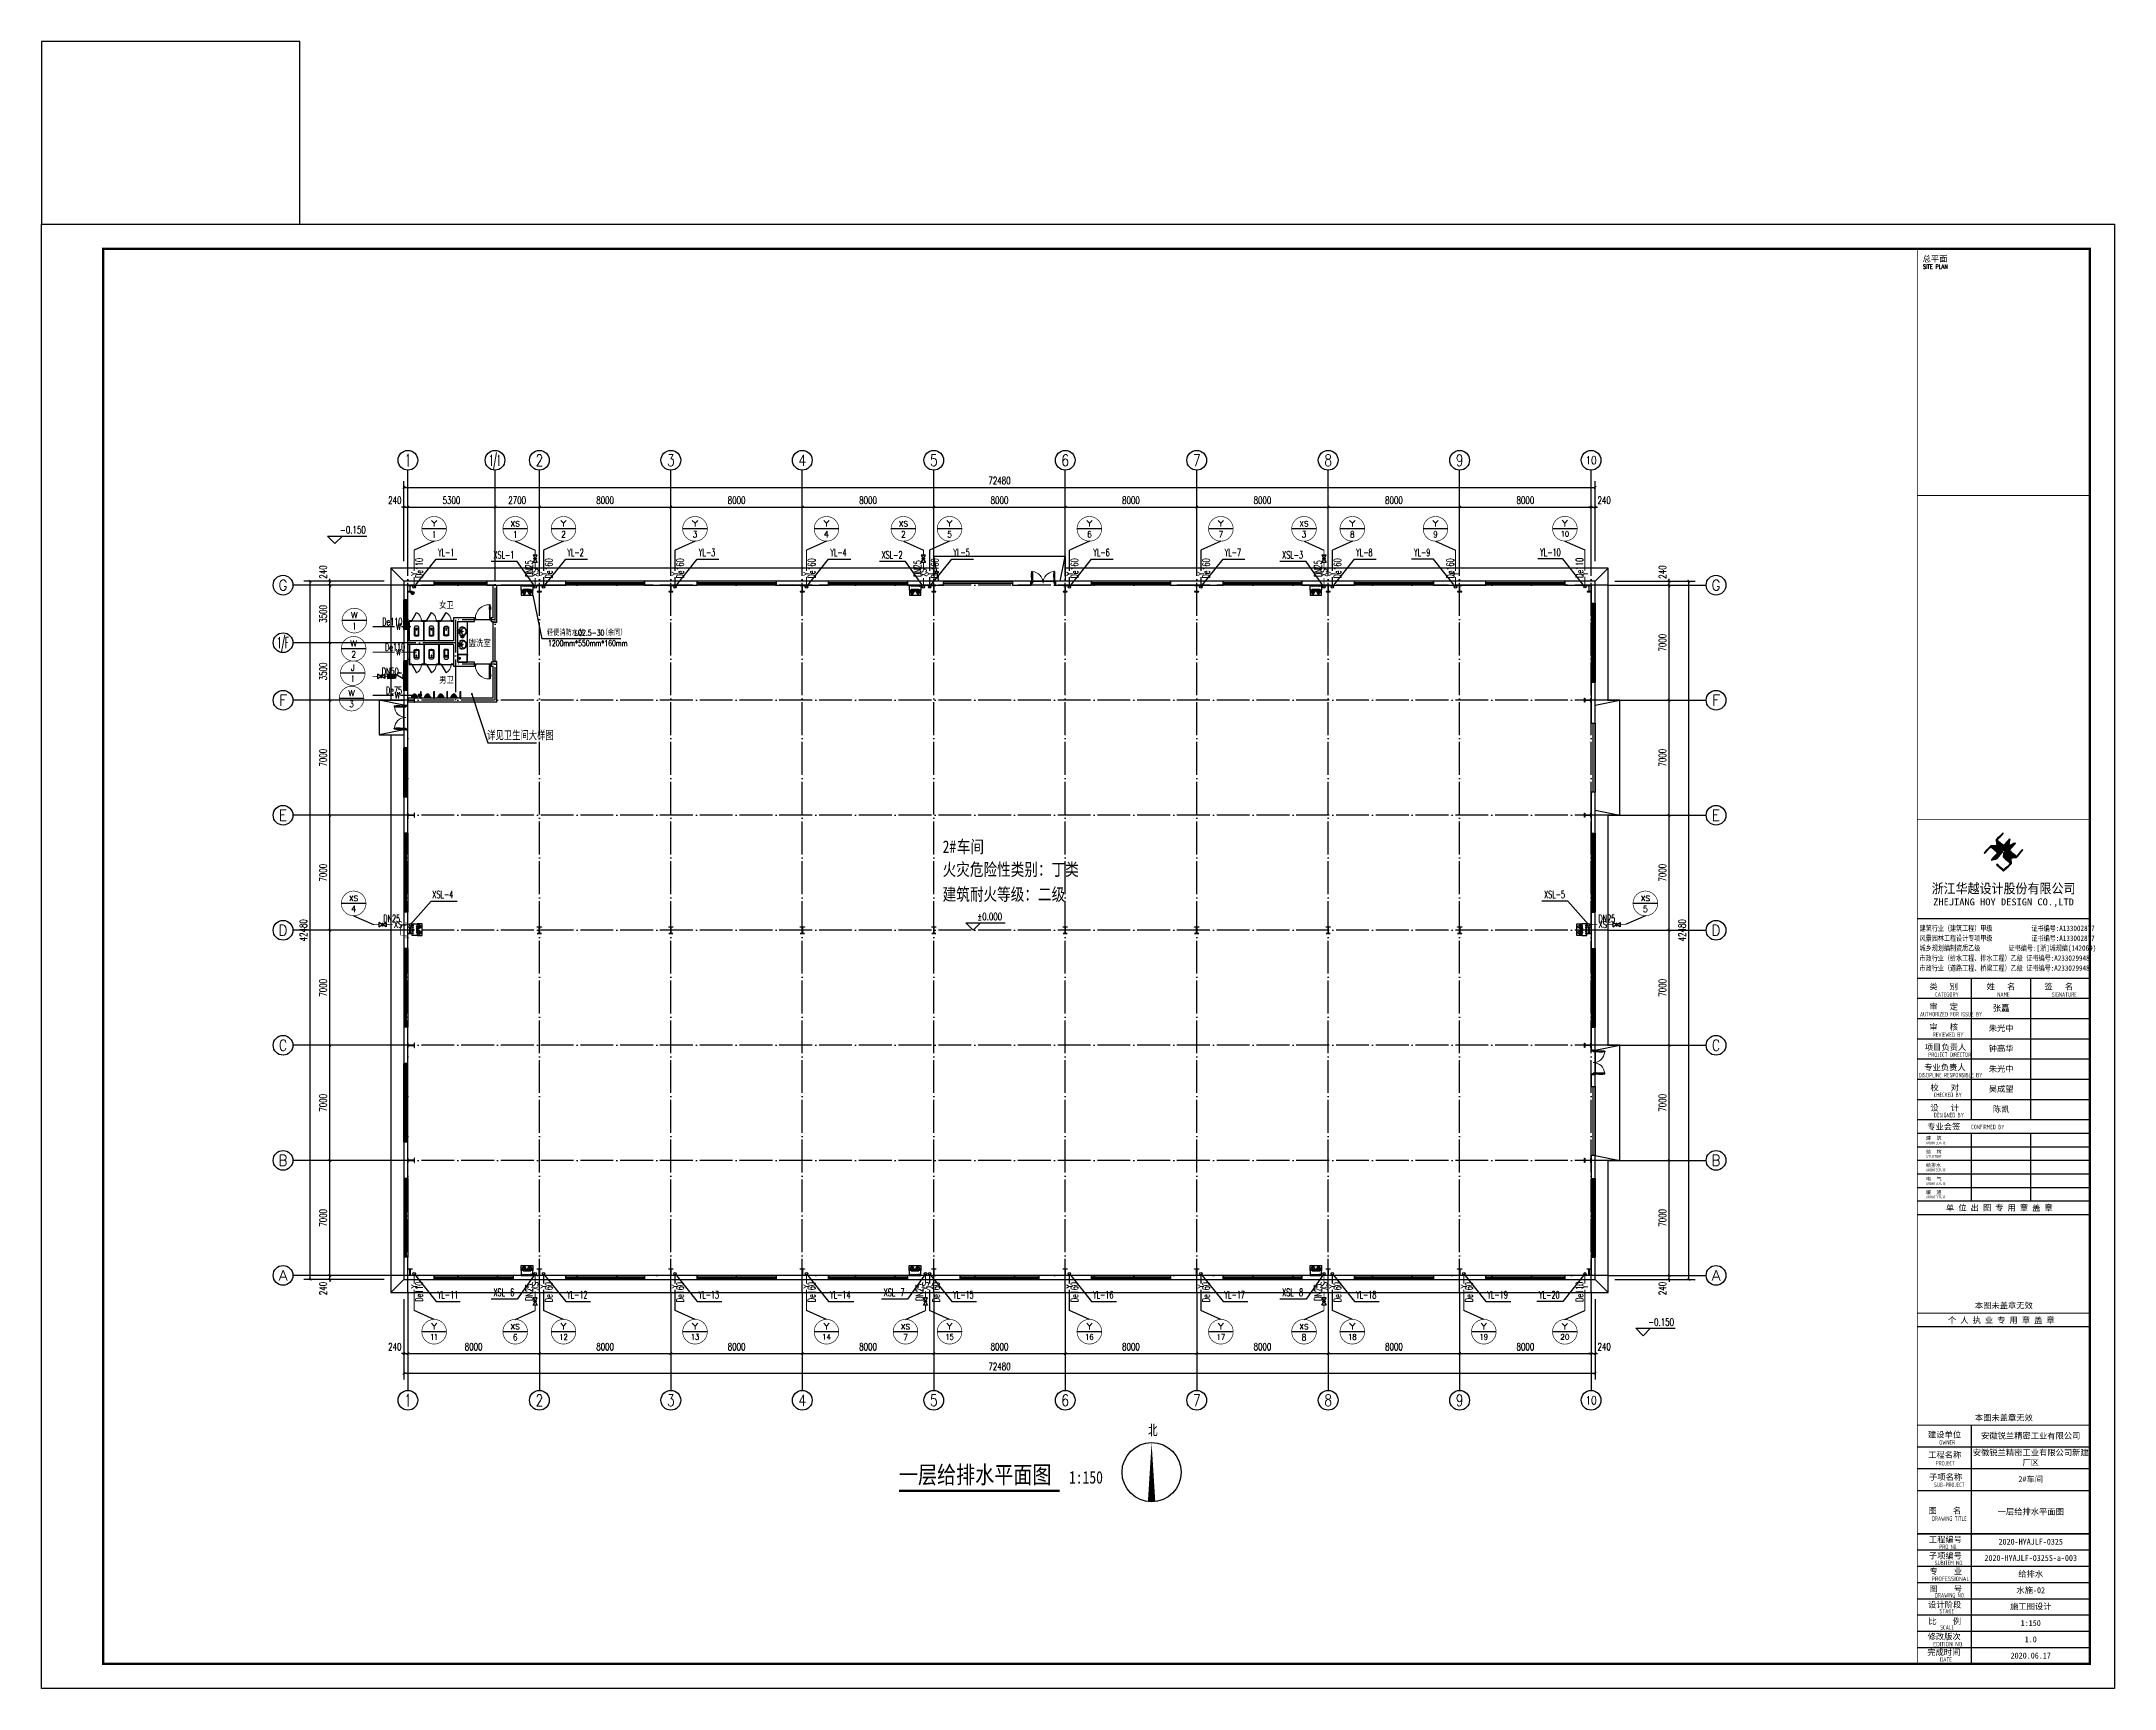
# Model space of a CAD drawing. Extents: x -173214 to 1102988, y -234847 to 675458.
# Drawn here: x 170967 to 297117, y 410538 to 510760 of the extents above; entities that cross this region are included whole.
import ezdxf
from ezdxf.enums import TextEntityAlignment as Align

# ---------------------------------------------------------------- set-up
doc = ezdxf.new("R2010")
doc.units = 0
doc.header["$LTSCALE"] = 1000
doc.header["$MEASUREMENT"] = 0
doc.linetypes.add('DASH', pattern=[0.35, 0.25, -0.1])
doc.linetypes.add('DOTE', pattern=[2.42, 2, -0.2, 0.02, -0.2])
doc.layers.get('Defpoints').update_dxf_attribs({"color": 250})
for name, color, linetype in [('0 - 梁柱', 3, 'Continuous'), ('0-建筑立面', 255, 'Continuous'), ('AXIS', 171, 'Continuous'), ('AXIS_TEXT', 7, 'Continuous'), ('COLUMN', 9, 'Continuous'), ('DIM_ELEV', 171, 'Continuous'), ('DIM_LEAD', 171, 'Continuous'), ('DIM_SYMB', 171, 'Continuous'), ('DIM_消防', 3, 'Continuous'), ('DIM_雨水', 3, 'Continuous'), ('DOTE', 8, 'DOTE'), ('EQUIP_地漏', 7, 'Continuous'), ('EQUIP_消防', 7, 'Continuous'), ('GROUND', 150, 'Continuous'), ('LATRINE', 6, 'Continuous'), ('LVTRY', 6, 'Continuous'), ('PIPE-污水', 2, 'Continuous'), ('PIPE-消防', 1, 'Continuous'), ('PIPE-给水', 3, 'Continuous'), ('PIPE-雨水', 4, 'Continuous'), ('PUB_TEXT', 7, 'Continuous'), ('PUB_TITLE', 171, 'Continuous'), ('S_WALL', 9, 'Continuous'), ('STAIR', 3, 'Continuous'), ('TEXT_污水', 7, 'Continuous'), ('TEXT_消防', 7, 'Continuous'), ('TEXT_给水', 7, 'Continuous'), ('TEXT_雨水', 7, 'Continuous'), ('TK', 4, 'Continuous'), ('TWT_TEXT', 7, 'Continuous'), ('VALVE_消防', 7, 'Continuous'), ('VALVE_给水', 7, 'Continuous'), ('VPIPE-消防', 1, 'Continuous'), ('VPIPE-雨水', 4, 'Continuous'), ('WALL', 9, 'Continuous'), ('WALL-PARAPET', 6, 'Continuous'), ('WINDOW', 140, 'Continuous')]:
    doc.layers.add(name, color=color, linetype=linetype)
doc.styles.add('-宋体', font='', dxfattribs={"width": 0.8})
doc.styles.add('_TCH_AXIS', font='COMPLEX', dxfattribs={"bigfont": 'GBCBIG'})
doc.styles.add('_TCH_DIM', font='SIMPLEX', dxfattribs={"bigfont": 'GBCBIG'})
doc.styles.add('_TCH_DIM_T3', font='SIMPLEX', dxfattribs={"width": 0.705882, "bigfont": 'GBCBIG'})
doc.styles.add('_TWT_CIRCLE', font='COMPLEX', dxfattribs={"width": 1.1, "height": 3, "bigfont": 'HZTXT'})
doc.styles.add('_TWT_PIPEDN', font='SIMPLEX', dxfattribs={"width": 0.8, "height": 3, "bigfont": 'HZTXT'})
doc.styles.add('_TWT_PIPETEXT', font='COMPLEX', dxfattribs={"width": 0.8, "height": 2.5, "bigfont": 'HZTXT'})
doc.styles.add('_TWT_SERIAL', font='COMPLEX', dxfattribs={"width": 0.8, "height": 3, "bigfont": 'HZTXT'})
doc.styles.add('COMPLEX', font='COMPLEX')
doc.styles.add('HT', font='simhei.ttf', dxfattribs={"width": 0.8})
doc.styles.add('ROMANS', font='romans__.ttf', dxfattribs={"width": 0.65, "height": 231.275})
doc.styles.add('TSSD_REIN', font='tssdeng.shx', dxfattribs={"width": 0.7, "bigfont": 'tssdchn.shx'})
doc.styles.add('图签宋体', font='', dxfattribs={"height": 300})
doc.styles.add('图签黑体', font='simhei.ttf', dxfattribs={"height": 550})
doc.styles.add('宋体', font='', dxfattribs={"width": 0.8})
doc.styles.get('-宋体').set_extended_font_data('SimSun')
doc.styles.get('图签宋体').set_extended_font_data('NSimSun')
doc.styles.get('宋体').set_extended_font_data('SimSun')
doc.dimstyles.new('_TCH_ARCH&&150', dxfattribs={"dimtxt": 446.25, "dimasz": 150, "dimexe": 375, "dimexo": 450, "dimgap": 189.375, "dimtad": 1, "dimdec": 0, "dimzin": 0, "dimdsep": 46, "dimtxsty": '_TCH_DIM_T3', "dimblk": 'ARCHTICK', "dimcen": 0.09, "dimclrt": 7, "dimazin": 2, "dimtfac": 1, "dimtdec": 0, "dimtix": 1, "dimtmove": 2, "dimatfit": 3, "dimfxl": 0, "dimtolj": 1, "dimtzin": 0, "dimarcsym": 0})

msp = doc.modelspace()

# ---------------------------------------------------------------- texts
at = {"layer": 'DIM_消防', "color": 7, "style": '_TWT_CIRCLE'}
for s, height, p, p2 in [('Y', 372.7, (194675.6, 481246), (195046.6, 481246)), ('1', 400, (194766.8, 480566.8), (194955.4, 480566.8)), ('XS', 317.96, (199512.6, 481255), (200078.9, 481255)), ('1', 400, (199701.4, 480566.8), (199890, 480566.8)), ('Y', 372.7, (202550.6, 481246), (202921.6, 481246)), ('2', 388.1, (202593.8, 480577), (202878.4, 480577)), ('Y', 372.7, (210550.6, 481246), (210921.6, 481246)), ('3', 388.1, (210593.8, 480577), (210878.4, 480577)), ('Y', 372.7, (218550.6, 481246), (218921.6, 481246)), ('4', 382.3, (218575.9, 480582), (218896.3, 480582)), ('XS', 317.96, (223136, 481255), (223702.2, 481255)), ('2', 388.1, (223276.8, 480577), (223561.4, 480577)), ('Y', 372.7, (226041.3, 481246), (226412.2, 481246)), ('5', 388.1, (226084.5, 480577), (226369.1, 480577)), ('Y', 372.7, (234550.6, 481246), (234921.6, 481246)), ('6', 388.1, (234593.8, 480577), (234878.4, 480577)), ('Y', 372.7, (242550.6, 481246), (242921.6, 481246)), ('7', 388.1, (242593.8, 480577), (242878.4, 480577)), ('XS', 317.96, (247512.6, 481255), (248078.9, 481255)), ('3', 388.1, (247653.4, 480577), (247938, 480577)), ('Y', 372.7, (250550.6, 481246), (250921.6, 481246)), ('8', 388.1, (250593.8, 480577), (250878.4, 480577)), ('Y', 372.7, (255610.3, 481246), (255981.2, 481246)), ('9', 388.1, (255653.4, 480577), (255938, 480577)), ('10', 336.64, (263415.1, 480627.7), (263926.4, 480627.7)), ('Y', 372.7, (263485.3, 481253.3), (263856.2, 481253.3)), ('W', 362.4, (189801.1, 475663.6), (190218.7, 475663.6)), ('1', 400, (189915.6, 474982.7), (190104.2, 474982.7)), ('W', 362.4, (189755.3, 473950.6), (190172.9, 473950.6)), ('2', 388.1, (189821.8, 473280), (190106.4, 473280)), ('J', 395.7, (189795.5, 472461.2), (190023.6, 472461.2)), ('1', 400, (189815.3, 471785.3), (190003.8, 471785.3)), ('W', 362.4, (189627.8, 470919.4), (190045.4, 470919.4)), ('3', 388.1, (189694.3, 470248.8), (189978.9, 470248.8)), ('XS', 317.96, (189679.5, 458462.3), (190245.8, 458462.3)), ('4', 382.3, (189802.5, 457789.2), (190122.9, 457789.2)), ('XS', 317.96, (268286, 458462.3), (268852.3, 458462.3)), ('5', 388.1, (268426.9, 457784.3), (268711.5, 457784.3)), ('Y', 372.7, (194675.6, 432391.2), (195046.6, 432391.2)), ('XS', 317.96, (199512.6, 432400.2), (200078.9, 432400.2)), ('Y', 372.7, (202550.6, 432391.2), (202921.6, 432391.2)), ('Y', 372.7, (210550.6, 432391.2), (210921.6, 432391.2)), ('Y', 372.7, (218550.6, 432391.2), (218921.6, 432391.2)), ('XS', 317.96, (223262.6, 432400.2), (223828.9, 432400.2)), ('Y', 372.7, (226041.3, 432391.2), (226412.2, 432391.2)), ('Y', 372.7, (234550.6, 432391.2), (234921.6, 432391.2)), ('Y', 372.7, (242550.6, 432391.2), (242921.6, 432391.2)), ('XS', 317.96, (247512.6, 432400.2), (248078.9, 432400.2)), ('Y', 372.7, (250550.6, 432391.2), (250921.6, 432391.2)), ('Y', 372.7, (258550.6, 432391.2), (258921.6, 432391.2)), ('Y', 372.7, (263485.3, 432383.9), (263856.2, 432383.9)), ('11', 355.19, (194637.8, 431750.1), (195084.4, 431750.1)), ('6', 388.1, (199653.4, 431722.2), (199938, 431722.2)), ('12', 336.64, (202480.4, 431765.6), (202991.8, 431765.6)), ('13', 336.64, (210480.4, 431765.6), (210991.8, 431765.6)), ('14', 329.14, (218468.9, 431771.8), (219003.3, 431771.8)), ('7', 388.1, (223403.4, 431722.2), (223688, 431722.2)), ('15', 336.64, (225971.1, 431765.6), (226482.4, 431765.6)), ('16', 336.64, (234480.4, 431765.6), (234991.8, 431765.6)), ('17', 336.64, (242480.4, 431765.6), (242991.8, 431765.6)), ('8', 388.1, (247653.4, 431722.2), (247938, 431722.2)), ('18', 336.64, (250480.4, 431765.6), (250991.8, 431765.6)), ('19', 336.64, (258480.4, 431765.6), (258991.8, 431765.6)), ('20', 317.96, (263387.6, 431773.8), (263953.9, 431773.8))]:
    msp.add_text(s, height=height, dxfattribs=at).set_placement(p, p2, align=Align.FIT)
at = {"layer": 'PUB_TEXT'}
for s, height, style, width, p in [('-0.150', 446.25, '_TCH_DIM', 0.705882, (189140.2, 480820.8)), ('女卫', 398.73, '宋体', 0.8, (195162.9, 476274.5, -1800)), ('盥洗室', 398.73, '宋体', 0.8, (196964.9, 473964.5, -1800)), ('男卫', 398.73, '宋体', 0.8, (195165.6, 471719.5, -1800)), ('2#', 759.49, '宋体', 0.8, (225803.4, 461382.6)), ('车间', 759.49, '宋体', 0.8, (226667.6, 461382.6)), ('火灾危险性类别：丁类', 759.49, '宋体', 0.8, (225803.4, 459998.4)), ('建筑耐火等级：二级', 759.49, '宋体', 0.8, (225803.4, 458485.5)), ('%%P0.000', 446.25, '_TCH_DIM', 0.705882, (227915.2, 457284.5)), ('-0.150', 446.25, '_TCH_DIM', 0.705882, (268745.7, 432615.8)), ('一层给排水平面图', 1063.29, '宋体', 0.8, (223144.3, 423016.2)), ('1:150', 759.49, '宋体', 0.8, (233492.5, 423010.3))]:
    msp.add_text(s, height=height, dxfattribs=dict(at, style=style, width=width)).set_placement(p)
at = {"layer": 'PUB_TEXT', "style": '_TCH_DIM'}
for s, height, p in [('详见卫生间大样图', 506.38, (198087.2, 468249.3)), ('北', 723.4, (238304.9, 425875.8))]:
    msp.add_text(s, height=height, dxfattribs=at).set_placement(p)
at = {"layer": 'TEXT_污水', "linetype": 'Continuous', "style": '_TWT_PIPEDN', "width": 0.64}
for s, p in [('De110', (191701.8, 475230.6)), ('De110', (191875, 473673.4)), ('De75', (191932.3, 471049))]:
    msp.add_text(s, height=450, dxfattribs=at).set_placement(p)
at = {"layer": 'TEXT_污水', "style": '_TWT_PIPETEXT', "width": 0.64}
for p in [(192545, 474968.1), (192545, 473410.9), (192473.2, 470786.5)]:
    msp.add_text('W', height=375, dxfattribs=at).set_placement(p)
at = {"layer": 'TEXT_消防', "linetype": 'Continuous', "style": '_TWT_PIPEDN', "width": 0.64}
for p in [(200872, 478167.3), (224495.4, 478167.3), (248872, 478167.3), (200872, 434130.7), (224622, 434130.7), (248872, 434130.7)]:
    msp.add_text('DN25', height=450, rotation=90, dxfattribs=at).set_placement(p)
at = {"layer": 'TEXT_消防', "style": '_TWT_PIPETEXT', "width": 0.64}
for p in [(201198.7, 478188.4), (224822.1, 478188.4), (249198.7, 478188.4), (201198.7, 434777.1), (224948.7, 434777.1), (249198.7, 434777.1)]:
    msp.add_text('XS', height=375, rotation=90, dxfattribs=at).set_placement(p)
at = {"layer": 'TEXT_消防', "linetype": 'Continuous', "style": '_TWT_PIPEDN', "width": 0.64}
for p in [(191768.6, 457164.9), (265707.3, 457164.9)]:
    msp.add_text('DN25', height=450, dxfattribs=at).set_placement(p)
at = {"layer": 'TEXT_消防', "style": '_TWT_PIPETEXT', "width": 0.64}
for p in [(192414.9, 456833.5), (265728.3, 456833.5)]:
    msp.add_text('XS', height=375, dxfattribs=at).set_placement(p)
at = {"layer": 'TEXT_给水', "linetype": 'Continuous', "style": '_TWT_PIPEDN', "width": 0.64}
msp.add_text('DN50', height=450, dxfattribs=at).set_placement((191676.4, 472200.9))
at = {"layer": 'TEXT_雨水', "style": '_TWT_PIPETEXT', "width": 0.64}
for rotation, p in [(90, (193833.1, 478254.8)), (90, (201708.1, 478254.8)), (90, (209708.1, 478254.8)), (90, (217708.1, 478254.8)), (90, (225198.7, 478254.8)), (90, (233708.1, 478254.8)), (90, (241708.1, 478254.8)), (90, (249708.1, 478254.8)), (90, (257198.7, 478254.8)), (90, (265073.7, 478262.1)), (90, (193833.1, 434882.1)), (90, (201708.1, 434882.1)), (90, (209708.1, 434882.1)), (90, (217708.1, 434882.1)), (270, (224823.7, 435099.2)), (90, (233708.1, 434882.1)), (90, (241708.1, 434882.1)), (90, (249708.1, 434882.1)), (90, (257708.1, 434882.1)), (90, (265073.7, 434874.8))]:
    msp.add_text('Y', height=375, rotation=rotation, dxfattribs=at).set_placement(p)
at = {"layer": 'TEXT_雨水', "linetype": 'Continuous', "style": '_TWT_PIPEDN', "width": 0.64}
for s, p in [('De110', (194184.1, 478112.5)), ('De160', (202059.1, 478085)), ('De160', (210059.1, 478085)), ('De160', (218059.1, 478085)), ('De160', (225549.7, 478085)), ('De160', (234059.1, 478085)), ('De160', (242059.1, 478085)), ('De160', (250059.1, 478085)), ('De160', (256922.8, 478085)), ('De110', (264790.9, 478119.8)), ('De110', (194184.1, 434075.9)), ('De160', (202059.1, 434048.4)), ('De160', (210059.1, 434048.4)), ('De160', (218059.1, 434048.4)), ('De160', (225635.3, 434048.4)), ('De160', (234059.1, 434048.4)), ('De160', (242059.1, 434048.4)), ('De160', (250059.1, 434048.4)), ('De160', (258059.1, 434048.4)), ('De110', (264790.9, 434068.6))]:
    msp.add_text(s, height=450, rotation=90, dxfattribs=at).set_placement(p)
at = {"layer": 'TWT_TEXT'}
for s, height, style, width, p in [('YL-1', 450, '_TWT_SERIAL', 0.64, (195099.7, 479441.6)), ('XSL-1', 450, '_TWT_SERIAL', 0.64, (198468.9, 479293.3)), ('YL-2', 450, '_TWT_SERIAL', 0.64, (202967.7, 479441.6)), ('YL-3', 450, '_TWT_SERIAL', 0.64, (210967.7, 479441.6)), ('YL-4', 450, '_TWT_SERIAL', 0.64, (218965.2, 479441.6)), ('XSL-2', 450, '_TWT_SERIAL', 0.64, (222092.2, 479293.3)), ('YL-5', 450, '_TWT_SERIAL', 0.64, (226458.3, 479441.6, 3000)), ('YL-6', 450, '_TWT_SERIAL', 0.64, (234967.7, 479441.6)), ('YL-7', 450, '_TWT_SERIAL', 0.64, (242967.7, 479441.6)), ('XSL-3', 450, '_TWT_SERIAL', 0.64, (246468.9, 479293.3)), ('YL-8', 450, '_TWT_SERIAL', 0.64, (250967.7, 479441.6)), ('YL-9', 450, '_TWT_SERIAL', 0.64, (254480.7, 479441.6)), ('YL-10', 450, '_TWT_SERIAL', 0.64, (262165.5, 479448.9)), ('轻便消防水龙', 350, '_TWT_PIPEDN', 0.8, (201722.7, 474608.3)), ('LQ2.5-30', 350, '_TWT_PIPEDN', 0.64, (203402.7, 474608.3)), ('（余同）', 350, '_TWT_PIPEDN', 0.8, (205056, 474608.3)), ('1200mm*550mm*160mm', 350, '_TWT_PIPEDN', 0.64, (201791.6, 473973.4)), ('XSL-4', 450, '_TWT_SERIAL', 0.64, (194755.7, 458632.9)), ('XSL-5', 450, '_TWT_SERIAL', 0.64, (262404.8, 458632.9)), ('YL-11', 450, '_TWT_SERIAL', 0.64, (195081.6, 434272.5)), ('XSL-6', 450, '_TWT_SERIAL', 0.64, (198468.9, 434420.8)), ('YL-12', 450, '_TWT_SERIAL', 0.64, (202952.2, 434272.5)), ('YL-13', 450, '_TWT_SERIAL', 0.64, (210952.2, 434272.5)), ('YL-14', 450, '_TWT_SERIAL', 0.64, (218950.6, 434272.5)), ('XSL-7', 450, '_TWT_SERIAL', 0.64, (222218.9, 434420.8)), ('YL-15', 450, '_TWT_SERIAL', 0.64, (226442.9, 434272.5)), ('YL-16', 450, '_TWT_SERIAL', 0.64, (234952.2, 434272.5)), ('YL-17', 450, '_TWT_SERIAL', 0.64, (242952.2, 434272.5)), ('XSL-8', 450, '_TWT_SERIAL', 0.64, (246468.9, 434420.8)), ('YL-18', 450, '_TWT_SERIAL', 0.64, (250952.2, 434272.5)), ('YL-19', 450, '_TWT_SERIAL', 0.64, (258952.2, 434272.5)), ('YL-20', 450, '_TWT_SERIAL', 0.64, (262100.6, 434265.2))]:
    msp.add_text(s, height=height, dxfattribs=dict(at, style=style, width=width)).set_placement(p)

# ---------------------------------------------------------------- blocks, each defined once
blk = doc.blocks.new('A$C670E4FA6')
at = {"layer": '0 - 梁柱'}
h = blk.add_hatch(color=256, dxfattribs=at)
h.paths.add_polyline_path([(125, 0), (0, 0), (0, 12), (120, 12), (120, 200), (125, 200)])
h.paths.add_polyline_path([(250, 0), (125, 0), (125, 200), (130, 200), (130, 12), (250, 12)])
h.paths.add_polyline_path([(250, 388), (130, 388), (130, 200), (125, 200), (125, 400), (250, 400)])
h.paths.add_polyline_path([(125, 200), (120, 200), (120, 388), (0, 388), (0, 400), (125, 400)])
blk.add_lwpolyline([(0, 400), (0, 388), (120, 388), (120, 12), (0, 12), (0, 0), (250, 0), (250, 12), (130, 12), (130, 388), (250, 388), (250, 400)], close=True, dxfattribs=at)
blk = doc.blocks.new('$TwtSys$00000545')
for p, q in [((0, 344), (-198, 0)), ((-198, 0), (198, 0)), ((-73, 36), (73, 182)), ((-73, 182), (73, 36)), ((198, 0), (0, 344))]:
    blk.add_line(p, q)
blk.add_circle((0, 109), 91.8)
blk = doc.blocks.new('消防软管卷盘')
blk.add_lwpolyline([(4963954, 151899), (4963954, 150312), (4964641, 150312), (4964641, 151899)], close=True)
for points, const_width in [([(4964134, 151704), (4964482, 151704)], 1), ([(4964134, 151566), (4964482, 151566)], 1), ([(4964134, 151428), (4964482, 151428)], 1), ([(4964134, 151290), (4964482, 151290)], 1), ([(4964134, 151152), (4964482, 151152)], 1), ([(4964134, 151014), (4964482, 151014)], 0.1), ([(4964134, 150876), (4964482, 150876)], 1), ([(4964134, 150738), (4964482, 150738)], 1), ([(4964150, 150600), (4964499, 150600)], 1), ([(4964150, 150462), (4964499, 150462)], 1)]:
    blk.add_lwpolyline(points, dxfattribs=dict(const_width=const_width))
for centre, start, end in [((4964134, 151636), 90, 270), ((4964134, 151360), 90, 270), ((4964134, 151084), 90, 270), ((4964134, 150808), 90, 270), ((4964150, 150532), 90, 270), ((4964482, 151498), 270, 90), ((4964482, 151222), 270, 90), ((4964482, 150946), 270, 90), ((4964499, 150670), 270, 90)]:
    blk.add_arc(centre, 69, start, end)
blk = doc.blocks.new('92623')
blk.add_lwpolyline([(8910066, 83014), (8909273, 83014), (8909273, 82670), (8910066, 82670)], close=True)
at = {"xscale": -0.5, "yscale": 0.5, "zscale": 0.5, "rotation": 89.99999999998747}
blk.add_blockref('消防软管卷盘', (8985223, 2565334), dxfattribs=at)
at = {"layer": 'EQUIP_消防', "rotation": 179.9999999999874}
for p in [(8909471, 83014), (8909868, 83014)]:
    blk.add_blockref('$TwtSys$00000545', p, dxfattribs=at)
blk = doc.blocks.new('A$C053D6479')
at = {"layer": 'PUB_TITLE'}
h = blk.add_hatch(color=256, dxfattribs=at)
h.dxf.hatch_style = 1
edge = h.paths.add_edge_path()
edge.add_spline(control_points=[(1026, 827), (1105, 920), (1188, 1008), (1266, 1102)], knot_values=[13, 13, 13, 13, 14, 14, 14, 14], degree=3, periodic=0)
edge.add_spline(control_points=[(1266, 1102), (1258, 1111), (1249, 1119), (1239, 1116)], knot_values=[12, 12, 12, 12, 13, 13, 13, 13], degree=3, periodic=0)
edge.add_spline(control_points=[(1239, 1116), (1210, 1107), (1179, 1092), (1144, 1077)], knot_values=[11, 11, 11, 11, 12, 12, 12, 12], degree=3, periodic=0)
edge.add_spline(control_points=[(1144, 1077), (1109, 1063), (1069, 1053), (1047, 1038)], knot_values=[10, 10, 10, 10, 11, 11, 11, 11], degree=3, periodic=0)
edge.add_spline(control_points=[(1047, 1038), (1028, 1026), (1007, 992), (991, 972)], knot_values=[9, 9, 9, 9, 10, 10, 10, 10], degree=3, periodic=0)
edge.add_spline(control_points=[(991, 972), (942, 913), (899, 868), (849, 810)], knot_values=[8, 8, 8, 8, 9, 9, 9, 9], degree=3, periodic=0)
edge.add_spline(control_points=[(849, 810), (842, 801), (822, 776), (822, 775)], knot_values=[7, 7, 7, 7, 8, 8, 8, 8], degree=3, periodic=0)
edge.add_spline(control_points=[(822, 775), (823, 771), (848, 752), (859, 744)], knot_values=[6, 6, 6, 6, 7, 7, 7, 7], degree=3, periodic=0)
edge.add_spline(control_points=[(859, 744), (949, 670), (1035, 592), (1122, 521)], knot_values=[5, 5, 5, 5, 6, 6, 6, 6], degree=3, periodic=0)
edge.add_spline(control_points=[(1122, 521), (1153, 527), (1185, 530), (1217, 533)], knot_values=[4, 4, 4, 4, 5, 5, 5, 5], degree=3, periodic=0)
edge.add_spline(control_points=[(1217, 533), (1246, 535), (1293, 532), (1316, 542)], knot_values=[3, 3, 3, 3, 4, 4, 4, 4], degree=3, periodic=0)
edge.add_spline(control_points=[(1316, 542), (1327, 547), (1338, 565), (1349, 579)], knot_values=[2, 2, 2, 2, 3, 3, 3, 3], degree=3, periodic=0)
edge.add_spline(control_points=[(1349, 579), (1423, 670), (1507, 759), (1572, 848)], knot_values=[1, 1, 1, 1, 2, 2, 2, 2], degree=3, periodic=0)
edge.add_spline(control_points=[(1572, 848), (1564, 852), (1561, 861), (1551, 862)], knot_values=[0, 0, 0, 0, 1, 1, 1, 1], degree=3, periodic=0)
edge.add_spline(control_points=[(1551, 862), (1469, 769), (1393, 671), (1310, 579)], knot_values=[15, 15, 15, 15, 16, 16, 16, 16], degree=3, periodic=0)
edge.add_spline(control_points=[(1310, 579), (1216, 662), (1118, 742), (1026, 827)], knot_values=[14, 14, 14, 14, 15, 15, 15, 15], degree=3, periodic=0)
at = {"layer": 'TK'}
h = blk.add_hatch(color=256, dxfattribs=at)
h.dxf.hatch_style = 2
edge = h.paths.add_edge_path()
edge.add_spline(control_points=[(366, 894), (366, 894), (366, 894), (270, 970), (183, 883), (101, 791), (16, 703), (-18, 714), (9, 735), (28, 755), (103, 838), (192, 930), (266, 1005), (319, 1009), (387, 1005), (442, 1007), (456, 1008), (472, 1011), (485, 1007), (507, 1000), (534, 967), (555, 949), (624, 891), (699, 833), (760, 773), (689, 691), (614, 604), (539, 517), (529, 505), (516, 487), (506, 482), (492, 475), (469, 472), (452, 467), (416, 456), (383, 448), (342, 438), (323, 433), (297, 422), (293, 440), (291, 452), (313, 470), (322, 480), (400, 566), (477, 652), (553, 736), (460, 815), (366, 894)], knot_values=[0, 0, 0, 0, 0.005, 0.01, 1, 1, 1, 2, 2, 2, 3, 3, 3, 4, 4, 4, 5, 5, 5, 6, 6, 6, 7, 7, 7, 8, 8, 8, 9, 9, 9, 10, 10, 10, 11, 11, 11, 12, 12, 12, 13, 13, 13, 14, 14, 14, 15, 15, 15, 15], degree=3, periodic=0)
h = blk.add_hatch(color=256, dxfattribs=at)
h.dxf.hatch_style = 2
edge = h.paths.add_edge_path()
edge.add_spline(control_points=[(728, 856), (728, 856), (728, 856), (719, 864), (651, 922), (580, 978), (514, 1036), (509, 1106), (488, 1176), (479, 1247), (570, 1343), (663, 1436), (758, 1526), (764, 1523), (768, 1518), (774, 1515), (693, 1422), (599, 1343), (520, 1249), (607, 1171), (698, 1096), (789, 1021), (874, 1109), (950, 1206), (1031, 1298), (1066, 1286), (1054, 1262), (1045, 1224), (1036, 1188), (1031, 1158), (1024, 1121), (1020, 1104), (1017, 1085), (1012, 1071), (1004, 1052), (976, 1026), (956, 1003), (906, 946), (866, 899), (814, 839), (806, 829), (789, 806), (787, 806), (777, 804), (728, 856)], knot_values=[0, 0, 0, 0, 0.005, 0.01, 1, 1, 1, 2, 2, 2, 3, 3, 3, 4, 4, 4, 5, 5, 5, 6, 6, 6, 7, 7, 7, 8, 8, 8, 9, 9, 9, 10, 10, 10, 11, 11, 11, 12, 12, 12, 13, 13, 13, 14, 14, 14, 14], degree=3, periodic=0)
h = blk.add_hatch(color=256, dxfattribs=at)
h.dxf.hatch_style = 2
edge = h.paths.add_edge_path()
edge.add_spline(control_points=[(511, 261), (511, 261), (511, 261), (516, 267), (609, 192), (696, 111), (785, 33), (883, 118), (977, 208), (1070, 298), (992, 373), (892, 456), (803, 534), (791, 544), (768, 561), (766, 569), (761, 588), (776, 634), (780, 655), (785, 690), (788, 721), (795, 746), (897, 661), (998, 576), (1097, 490), (1100, 425), (1106, 361), (1107, 294), (1018, 207), (925, 121), (830, 33), (818, 21), (800, 0), (787, 0), (768, -1), (725, 49), (712, 60), (662, 103), (616, 143), (568, 186), (545, 207), (518, 224), (499, 250), (501, 259), (511, 261)], knot_values=[0, 0, 0, 0, 0.005, 0.01, 1, 1, 1, 2, 2, 2, 3, 3, 3, 4, 4, 4, 5, 5, 5, 6, 6, 6, 7, 7, 7, 8, 8, 8, 9, 9, 9, 10, 10, 10, 11, 11, 11, 12, 12, 12, 13, 13, 13, 14, 14, 14, 14], degree=3, periodic=0)
for points, knots in [([(555, 949), (624, 891), (699, 833), (760, 773), (689, 691), (614, 604), (539, 517), (529, 505), (516, 487), (506, 482), (492, 475), (469, 472), (452, 467), (416, 456), (383, 448), (342, 438), (323, 433), (297, 422), (293, 440), (291, 452), (313, 470), (322, 480), (400, 566), (477, 652), (553, 736), (460, 815), (366, 894), (270, 970), (183, 883), (101, 791), (16, 703), (-18, 714), (9, 735), (28, 755), (103, 838), (192, 930), (266, 1005), (319, 1009), (387, 1005), (442, 1007), (456, 1008), (472, 1011), (485, 1007), (507, 1000), (534, 967), (555, 949)], [0, 0, 0, 0, 1, 1, 1, 2, 2, 2, 3, 3, 3, 4, 4, 4, 5, 5, 5, 6, 6, 6, 7, 7, 7, 8, 8, 8, 9, 9, 9, 10, 10, 10, 11, 11, 11, 12, 12, 12, 13, 13, 13, 14, 14, 14, 15, 15, 15, 15]), ([(1031, 1298), (1066, 1286), (1054, 1262), (1045, 1224), (1036, 1188), (1031, 1158), (1024, 1121), (1020, 1104), (1017, 1085), (1012, 1071), (1004, 1052), (976, 1026), (956, 1003), (906, 946), (866, 899), (814, 839), (806, 829), (789, 806), (787, 806), (777, 804), (728, 856), (719, 864), (651, 922), (580, 978), (514, 1036), (509, 1106), (488, 1176), (479, 1247), (570, 1343), (663, 1436), (758, 1526), (764, 1523), (768, 1518), (774, 1515), (693, 1422), (599, 1343), (520, 1249), (607, 1171), (698, 1096), (789, 1021), (874, 1109), (950, 1206), (1031, 1298)], [0, 0, 0, 0, 1, 1, 1, 2, 2, 2, 3, 3, 3, 4, 4, 4, 5, 5, 5, 6, 6, 6, 7, 7, 7, 8, 8, 8, 9, 9, 9, 10, 10, 10, 11, 11, 11, 12, 12, 12, 13, 13, 13, 14, 14, 14, 14]), ([(1551, 862), (1561, 861), (1564, 852), (1572, 848), (1507, 759), (1423, 670), (1349, 579), (1338, 565), (1327, 547), (1316, 542), (1293, 532), (1246, 535), (1217, 533), (1185, 530), (1153, 527), (1122, 521), (1035, 592), (949, 670), (859, 744), (848, 752), (823, 771), (822, 775), (822, 776), (842, 801), (849, 810), (899, 868), (942, 913), (991, 972), (1007, 992), (1028, 1026), (1047, 1038), (1069, 1053), (1109, 1063), (1144, 1077), (1179, 1092), (1210, 1107), (1239, 1116), (1249, 1119), (1258, 1111), (1266, 1102), (1188, 1008), (1105, 920), (1026, 827), (1118, 742), (1216, 662), (1310, 579), (1393, 671), (1469, 769), (1551, 862)], [0, 0, 0, 0, 1, 1, 1, 2, 2, 2, 3, 3, 3, 4, 4, 4, 5, 5, 5, 6, 6, 6, 7, 7, 7, 8, 8, 8, 9, 9, 9, 10, 10, 10, 11, 11, 11, 12, 12, 12, 13, 13, 13, 14, 14, 14, 15, 15, 15, 16, 16, 16, 16]), ([(1097, 490), (1100, 425), (1106, 361), (1107, 294), (1018, 207), (925, 121), (830, 33), (818, 21), (800, 0), (787, 0), (768, -1), (725, 49), (712, 60), (662, 103), (616, 143), (568, 186), (545, 207), (518, 224), (499, 250), (501, 259), (511, 261), (516, 267), (609, 192), (696, 111), (785, 33), (883, 118), (977, 208), (1070, 298), (992, 373), (892, 456), (803, 534), (791, 544), (768, 561), (766, 569), (761, 588), (776, 634), (780, 655), (785, 690), (788, 721), (795, 746), (897, 661), (998, 576), (1097, 490)], [0, 0, 0, 0, 1, 1, 1, 2, 2, 2, 3, 3, 3, 4, 4, 4, 5, 5, 5, 6, 6, 6, 7, 7, 7, 8, 8, 8, 9, 9, 9, 10, 10, 10, 11, 11, 11, 12, 12, 12, 13, 13, 13, 14, 14, 14, 14])]:
    blk.add_open_spline(points, degree=3, knots=knots, dxfattribs=at)
blk = doc.blocks.new('GeYuanFrame_88512553', base_point=(20.09, 4.53))
at = {"layer": 'PUB_TITLE'}
for points in [[(803.09, 235.33), (803.09, 292.73)], [(827.09, 235.33), (827.09, 292.73)], [(803.09, 202.33), (803.09, 229.83)], [(827.09, 202.33), (827.09, 229.83)], [(803.09, 14.53), (803.09, 111.33)]]:
    blk.add_lwpolyline(points, dxfattribs=at)
at = {"layer": 'TK'}
for p, q in [((781.09, 316.93), (851.09, 316.93)), ((781.09, 284.53), (851.09, 284.53)), ((781.09, 276.33), (851.09, 276.33)), ((781.09, 268.13), (851.09, 268.13)), ((781.09, 259.93), (851.09, 259.93)), ((781.09, 251.73), (851.09, 251.73)), ((781.09, 243.53), (851.09, 243.53)), ((781.09, 235.33), (851.09, 235.33)), ((781.09, 235.33), (851.09, 235.33)), ((781.09, 102.53), (851.09, 102.53)), ((781.09, 93.73), (851.09, 93.73)), ((781.09, 84.93), (803.09, 84.93)), ((781.09, 84.93), (851.09, 84.93)), ((781.09, 67.37), (851.09, 67.37)), ((781.09, 67.33), (851.09, 67.33)), ((781.09, 60.77), (851.09, 60.77)), ((781.09, 54.17), (851.09, 54.17)), ((781.09, 47.57), (851.09, 47.57)), ((781.09, 40.97), (851.09, 40.97)), ((781.09, 34.37), (851.09, 34.37)), ((781.09, 27.77), (851.09, 27.77)), ((781.09, 21.17), (851.09, 21.17)), ((781.09, 14.53), (851.09, 14.53))]:
    blk.add_line(p, q, dxfattribs=at)
blk.add_lwpolyline([(20.09, 4.53), (20.09, 598.53), (861.09, 598.53), (861.09, 4.53)], close=True, dxfattribs=at)
at = {"layer": 'TK', "const_width": 1}
blk.add_lwpolyline([(45.09, 588.53), (851.09, 588.53), (851.09, 14.53), (45.09, 14.53)], close=True, dxfattribs=at)
at = {"layer": 'TK'}
for points, const_width in [([(781.09, 588.53), (781.09, 14.53)], 0.4), ([(781.09, 488.5), (851.09, 488.5)], 0.35), ([(781.09, 357.14), (851.09, 357.14)], 0.35), ([(781.09, 292.73), (851.09, 292.73)], 0.35), ([(781.09, 292.73), (851.09, 292.73)], 0.35), ([(781.09, 235.33), (851.09, 235.33)], 0.35), ([(781.09, 202.33), (851.09, 202.33)], 0.35), ([(781.09, 156.83), (851.09, 156.83)], 0.35), ([(781.09, 111.33), (851.09, 111.33)], 0.35), ([(781.09, 67.37), (851.09, 67.37)], 0.35)]:
    blk.add_lwpolyline(points, dxfattribs=dict(at, const_width=const_width))
for points in [[(781.09, 292.73), (851.09, 292.73)], [(781.09, 235.33), (851.09, 235.33)], [(781.09, 229.83), (851.09, 229.83)], [(781.09, 224.33), (851.09, 224.33)], [(781.09, 218.83), (851.09, 218.83)], [(781.09, 213.33), (851.09, 213.33)], [(781.09, 207.83), (851.09, 207.83)], [(781.09, 202.33), (851.09, 202.33)], [(781.09, 196.83), (851.09, 196.83)], [(781.09, 151.33), (851.09, 151.33)]]:
    blk.add_lwpolyline(points, dxfattribs=at)
at = {"layer": 'PUB_TITLE', "xscale": 0.01000000000021828, "yscale": 0.01000000000021828, "zscale": 0.01}
blk.add_blockref('A$C053D6479', (808.19, 336.27), dxfattribs=at)
at = {"layer": 'TK', "style": '图签宋体'}
for s, height, p in [('总平面', 2.4, (783.23, 583.28)), ('类   别', 2.4, (785.97, 288.09)), ('姓   名', 2.4, (809.2, 288.09)), ('签   名', 2.4, (832.68, 288.09)), ('审   定', 2.4, (785.97, 279.89)), ('审   核', 2.4, (785.97, 271.69)), ('项目负责人', 2.4, (784.13, 263.49)), ('专业负责人', 2.4, (783.89, 255.29)), ('校   对', 2.4, (786.38, 247.09)), ('设   计', 2.4, (786.36, 238.89)), ('建  筑', 1.44, (784.61, 227.11)), ('专业会签', 2.4, (785.12, 231.24)), ('结  构', 1.44, (784.61, 221.61)), ('给排水', 1.44, (784.61, 216.11)), ('电  气', 1.44, (784.61, 210.61)), ('暖  通', 1.44, (784.61, 205.11)), ('单 位 出 图 专 用 章 盖 章', 2.4, (792.72, 198.35)), ('本图未盖章无效', 2.4, (804.43, 158.7)), ('个 人 执 业 专 用 章 盖 章', 2.4, (793.52, 152.77)), ('本图未盖章无效', 2.4, (804.43, 113.2)), ('建设单位', 2.4, (785.39, 106.33)), ('工程名称', 2.4, (785.47, 98.12)), ('子项名称', 2.4, (785.85, 89.14)), ('图    名', 2.4, (785.63, 75.5)), ('工程编号', 2.4, (785.77, 63.77)), ('子项编号', 2.4, (785.77, 57.19)), ('专    业', 2.4, (786.01, 50.88)), ('图    号', 2.4, (786.02, 43.77)), ('设计阶段', 2.4, (785.45, 37.32)), ('修改版次', 2.4, (785.24, 24.41)), ('比    例', 2.4, (785.59, 30.63)), ('完成时间', 2.4, (785.11, 18.02))]:
    blk.add_text(s, height=height, dxfattribs=at).set_placement(p)
at = {"layer": 'TK'}
for s, height, style, width, p in [('SITE PLAN', 1.697, 'ROMANS', 0.76, (783.35, 580.49)), ('建筑行业（建筑工程）甲级           证书编号:A133002877', 2.2, '-宋体', 0.8, (782, 311.83)), ('风景园林工程设计专项甲级           证书编号:A133002877', 2.2, '-宋体', 0.8, (782, 307.81)), ('城乡规划编制资质乙级        证书编号:[浙]城规编(142069)', 2.2, '-宋体', 0.8, (782, 303.82)), ('市政行业（给水工程、排水工程）乙级 证书编号:A233029948', 2.2, '-宋体', 0.8, (782, 299.74)), ('市政行业（道路工程、桥梁工程）乙级 证书编号:A233029948', 2.2, '-宋体', 0.8, (782, 295.69)), ('CATEGORY', 1.8, 'TSSD_REIN', 0.7, (788.32, 285.17)), ('NAME', 1.8, 'TSSD_REIN', 0.7, (813.51, 285.17)), ('SIGNATURE', 1.8, 'TSSD_REIN', 0.7, (835.66, 285.17)), ('AUTHORIZED FOR ISSUE BY', 1.8, 'TSSD_REIN', 0.7, (782.12, 277.17)), ('REVIEWED BY', 1.8, 'TSSD_REIN', 0.7, (787.36, 268.91)), ('PROJECT DIRECTOR', 1.8, 'TSSD_REIN', 0.7, (785.55, 260.74)), ('DISCIPLINE RESPONSIBLE BY', 1.8, 'TSSD_REIN', 0.7, (781.57, 252.48)), ('CHECKED BY', 1.8, 'TSSD_REIN', 0.7, (787.75, 244.44)), ('DESIGNED BY', 1.8, 'TSSD_REIN', 0.7, (787.76, 236.27)), ('CONFIRMED BY', 1.8, 'TSSD_REIN', 0.7, (802.94, 231.42)), ('ARCHITECTURE', 1.08, 'TSSD_REIN', 0.7, (784.65, 225.34)), ('STRUCTURE', 1.08, 'TSSD_REIN', 0.7, (784.65, 219.84)), ('ARCHITECTURE', 1.08, 'TSSD_REIN', 0.7, (784.65, 214.34)), ('ARCHITECTURE', 1.08, 'TSSD_REIN', 0.7, (784.65, 208.84)), ('ARCHITECTURE', 1.08, 'TSSD_REIN', 0.7, (784.65, 203.34)), ('OWNER', 1.8, 'TSSD_REIN', 0.7, (789.98, 103.48)), ('PROJECT', 1.8, 'TSSD_REIN', 0.7, (788.52, 95.02)), ('SUB-PROJECT', 1.8, 'TSSD_REIN', 0.7, (787.86, 86.3)), ('DRAWING TITLE', 1.8, 'TSSD_REIN', 0.7, (786.97, 72.53)), ('PRO N0.', 1.8, 'TSSD_REIN', 0.7, (790.01, 61.15)), ('SUBITEM NO.', 1.8, 'TSSD_REIN', 0.7, (788.15, 54.58)), ('PROFESSIONAL', 1.8, 'TSSD_REIN', 0.8, (786.88, 48.15)), ('DRAWING NO.', 1.8, 'TSSD_REIN', 0.7, (788.19, 41.45)), ('STAGE', 1.8, 'TSSD_REIN', 0.7, (790.09, 35.03)), ('SCALE', 1.8, 'TSSD_REIN', 0.7, (790.38, 28.42)), ('EDITION NO.', 1.8, 'TSSD_REIN', 0.8, (787.53, 21.64)), ('DATE', 1.8, 'TSSD_REIN', 0.7, (790.33, 15.45))]:
    blk.add_text(s, height=height, dxfattribs=dict(at, style=style, width=width)).set_placement(p)
for s, height, style, width, p in [('浙江华越设计股份有限公司', 3.96, 'HT', 0.9, (816.07, 329.16)), ('ZHEJIANG HOY DESIGN CO.,LTD', 2.8, '图签黑体', 1.11, (816.06, 323.29))]:
    blk.add_text(s, height=height, dxfattribs=dict(at, style=style, width=width)).set_placement(p, align=Align.MIDDLE)
at = {"layer": 'TK', "char_height": 2.4, "attachment_point": 5, "style": '图签宋体'}
for s, insert, width in [('张矗', (815.09, 280.4), 24), ('朱光中', (815.09, 272.23), 24), ('钟高华', (815.09, 264.03), 24), ('朱光中', (815.09, 255.76), 24), ('吴成望', (815.09, 247.63), 24), ('陈凯', (815.09, 239.43), 24), ('安徽锐兰精密工业有限公司新建厂区', (827.09, 98.13), 48), ('安徽锐兰精密工业有限公司', (827.09, 106.93), 48), ('2#车间', (827.09, 89.33), 48), ('一层给排水平面图', (827.09, 76.13), 48), ('2020-HYAJLF-0325', (827.09, 64.07), 48), ('2020-HYAJLF-0325S-a-003', (827.09, 57.47), 48), ('给排水', (827.09, 50.87), 48), ('水施-02', (827.09, 44.27), 48), ('施工图设计', (827.09, 37.67), 48), ('1:150', (827.09, 31.07), 48), ('1.0', (827.09, 24.47), 48), ('2020.06.17', (827.09, 17.88), 48)]:
    blk.add_mtext(s, dxfattribs=dict(at, insert=insert, width=width))
blk = doc.blocks.new('$TCHSYS$WIN2D')
for p, q in [((-0.5, 0.5), (0.5, 0.5)), ((-0.5, 0.5), (-0.5, -0.5)), ((0.5, 0.5), (0.5, -0.5)), ((0.5, 0.167), (-0.5, 0.167)), ((0.5, -0.167), (-0.5, -0.167)), ((-0.5, -0.5), (0.5, -0.5))]:
    blk.add_line(p, q)
blk = doc.blocks.new('$DorLib2D$00000213')
at = {"color": 0, "linetype": 'DASH', "const_width": 0.02}
blk.add_lwpolyline([(0.5, 0), (-0.5, 0)], dxfattribs=at)
blk = doc.blocks.new('$DorLib2D$00000011')
for p, q in [((-0.5, 0.004), (-0.433, 0.004)), ((-0.5, 0.004), (-0.5, -0.062)), ((-0.483, 0.396), (-0.467, 0.396)), ((-0.483, 0.235), (-0.467, 0.235)), ((-0.467, 0.471), (-0.467, -0.062)), ((-0.467, 0.471), (-0.433, 0.471)), ((-0.433, 0.471), (-0.433, 0.004)), ((-0.417, 0.396), (-0.433, 0.396)), ((-0.417, 0.235), (-0.433, 0.235)), ((0.417, 0.396), (0.433, 0.396)), ((0.417, 0.235), (0.433, 0.235)), ((0.433, 0.471), (0.433, 0.004)), ((0.467, 0.471), (0.433, 0.471)), ((0.5, 0.004), (0.433, 0.004)), ((0.467, 0.471), (0.467, -0.062)), ((0.483, 0.396), (0.467, 0.396)), ((0.483, 0.235), (0.467, 0.235)), ((0.5, 0.004), (0.5, -0.062)), ((-0.5, -0.062), (-0.467, -0.062)), ((0.5, -0.062), (0.467, -0.062))]:
    blk.add_line(p, q)
at = {"lineweight": 13}
for p, q in [((-0.483, 0.396), (-0.483, 0.235)), ((-0.417, 0.396), (-0.417, 0.235)), ((0.417, 0.396), (0.417, 0.235)), ((0.483, 0.396), (0.483, 0.235))]:
    blk.add_line(p, q, dxfattribs=at)
for centre, start, end in [((-0.467, 0.004), 0, 85.90396), ((0.467, 0.004), 94.09604, 180)]:
    blk.add_arc(centre, 0.467, start, end, dxfattribs=at)
blk = doc.blocks.new('_AXISO')
blk.add_circle((0, 0), 0.5)
at = {"layer": 'AXIS_TEXT', "style": 'COMPLEX', "width": 1.041667}
blk.add_attdef('A', text='', height=0.56, dxfattribs=at).set_placement((-0.25, -0.28), (0.25, -0.28), align=Align.FIT)
blk = doc.blocks.new('_ArchTick')
at = {"color": 0, "linetype": 'ByBlock', "const_width": 0.4}
blk.add_lwpolyline([(-0.5, -0.5), (0.5, 0.5)], dxfattribs=at)
blk = doc.blocks.new('*D119')
at = {"layer": 'AXIS', "color": 0, "lineweight": -2}
for p, q in [((193026, 434227), (193026, 429352)), ((265506, 434227), (265506, 429352)), ((193026, 429727), (265506, 429727))]:
    blk.add_line(p, q, dxfattribs=at)
at = {"layer": 'Defpoints', "color": 0}
for p in [(193026, 434677), (265506, 434677), (265506, 429727)]:
    blk.add_point(p, dxfattribs=at)
at = {"layer": 'AXIS', "color": 0, "lineweight": -2, "xscale": 150, "yscale": 150, "zscale": 150, "rotation": 180}
blk.add_blockref('_ArchTick', (193026, 429727), dxfattribs=at)
at = {"layer": 'AXIS', "color": 0, "lineweight": -2, "xscale": 150, "yscale": 150, "zscale": 150}
blk.add_blockref('_ArchTick', (265506, 429727), dxfattribs=at)
at = {"layer": 'AXIS', "color": 7, "insert": (229266, 430140), "char_height": 446.2, "attachment_point": 5, "style": '_TCH_DIM_T3'}
blk.add_mtext('\\A1;72480', dxfattribs=at)
blk = doc.blocks.new('*D120')
at = {"layer": 'AXIS', "color": 0, "lineweight": -2}
for p, q in [((193026, 434227), (193026, 430552)), ((193266, 434227), (193266, 430552)), ((193026, 430927), (192876, 430927)), ((193026, 430927), (193266, 430927)), ((193266, 430927), (193416, 430927))]:
    blk.add_line(p, q, dxfattribs=at)
at = {"layer": 'Defpoints', "color": 0}
for p in [(193026, 434677), (193266, 434677), (193266, 430927)]:
    blk.add_point(p, dxfattribs=at)
at = {"layer": 'AXIS', "color": 0, "lineweight": -2, "xscale": 150, "yscale": 150, "zscale": 150}
blk.add_blockref('_ArchTick', (193026, 430927), dxfattribs=at)
at = {"layer": 'AXIS', "color": 0, "lineweight": -2, "xscale": 150, "yscale": 150, "zscale": 150, "rotation": 180}
blk.add_blockref('_ArchTick', (193266, 430927), dxfattribs=at)
at = {"layer": 'AXIS', "color": 7, "insert": (192471, 431340), "char_height": 446.2, "attachment_point": 5, "style": '_TCH_DIM_T3'}
blk.add_mtext('\\A1;240', dxfattribs=at)
blk = doc.blocks.new('*D121')
at = {"layer": 'AXIS', "color": 0, "lineweight": -2}
for p, q in [((193266, 434227), (193266, 430552)), ((201266, 434227), (201266, 430552)), ((193266, 430927), (201266, 430927))]:
    blk.add_line(p, q, dxfattribs=at)
at = {"layer": 'Defpoints', "color": 0}
for p in [(193266, 434677), (201266, 434677), (201266, 430927)]:
    blk.add_point(p, dxfattribs=at)
at = {"layer": 'AXIS', "color": 0, "lineweight": -2, "xscale": 150, "yscale": 150, "zscale": 150, "rotation": 180}
blk.add_blockref('_ArchTick', (193266, 430927), dxfattribs=at)
at = {"layer": 'AXIS', "color": 0, "lineweight": -2, "xscale": 150, "yscale": 150, "zscale": 150}
blk.add_blockref('_ArchTick', (201266, 430927), dxfattribs=at)
at = {"layer": 'AXIS', "color": 7, "insert": (197266, 431340), "char_height": 446.2, "attachment_point": 5, "style": '_TCH_DIM_T3'}
blk.add_mtext('\\A1;8000', dxfattribs=at)
blk = doc.blocks.new('*D122')
at = {"layer": 'AXIS', "color": 0, "lineweight": -2}
for p, q in [((201266, 434227), (201266, 430552)), ((209266, 434227), (209266, 430552)), ((201266, 430927), (209266, 430927))]:
    blk.add_line(p, q, dxfattribs=at)
at = {"layer": 'Defpoints', "color": 0}
for p in [(201266, 434677), (209266, 434677), (209266, 430927)]:
    blk.add_point(p, dxfattribs=at)
at = {"layer": 'AXIS', "color": 0, "lineweight": -2, "xscale": 150, "yscale": 150, "zscale": 150, "rotation": 180}
blk.add_blockref('_ArchTick', (201266, 430927), dxfattribs=at)
at = {"layer": 'AXIS', "color": 0, "lineweight": -2, "xscale": 150, "yscale": 150, "zscale": 150}
blk.add_blockref('_ArchTick', (209266, 430927), dxfattribs=at)
at = {"layer": 'AXIS', "color": 7, "insert": (205266, 431340), "char_height": 446.2, "attachment_point": 5, "style": '_TCH_DIM_T3'}
blk.add_mtext('\\A1;8000', dxfattribs=at)
blk = doc.blocks.new('*D123')
at = {"layer": 'AXIS', "color": 0, "lineweight": -2}
for p, q in [((209266, 434227), (209266, 430552)), ((217266, 434227), (217266, 430552)), ((209266, 430927), (217266, 430927))]:
    blk.add_line(p, q, dxfattribs=at)
at = {"layer": 'Defpoints', "color": 0}
for p in [(209266, 434677), (217266, 434677), (217266, 430927)]:
    blk.add_point(p, dxfattribs=at)
at = {"layer": 'AXIS', "color": 0, "lineweight": -2, "xscale": 150, "yscale": 150, "zscale": 150, "rotation": 180}
blk.add_blockref('_ArchTick', (209266, 430927), dxfattribs=at)
at = {"layer": 'AXIS', "color": 0, "lineweight": -2, "xscale": 150, "yscale": 150, "zscale": 150}
blk.add_blockref('_ArchTick', (217266, 430927), dxfattribs=at)
at = {"layer": 'AXIS', "color": 7, "insert": (213266, 431340), "char_height": 446.2, "attachment_point": 5, "style": '_TCH_DIM_T3'}
blk.add_mtext('\\A1;8000', dxfattribs=at)
blk = doc.blocks.new('*D124')
at = {"layer": 'AXIS', "color": 0, "lineweight": -2}
for p, q in [((217266, 434227), (217266, 430552)), ((225266, 434227), (225266, 430552)), ((217266, 430927), (225266, 430927))]:
    blk.add_line(p, q, dxfattribs=at)
at = {"layer": 'Defpoints', "color": 0}
for p in [(217266, 434677), (225266, 434677), (225266, 430927)]:
    blk.add_point(p, dxfattribs=at)
at = {"layer": 'AXIS', "color": 0, "lineweight": -2, "xscale": 150, "yscale": 150, "zscale": 150, "rotation": 180}
blk.add_blockref('_ArchTick', (217266, 430927), dxfattribs=at)
at = {"layer": 'AXIS', "color": 0, "lineweight": -2, "xscale": 150, "yscale": 150, "zscale": 150}
blk.add_blockref('_ArchTick', (225266, 430927), dxfattribs=at)
at = {"layer": 'AXIS', "color": 7, "insert": (221266, 431340), "char_height": 446.2, "attachment_point": 5, "style": '_TCH_DIM_T3'}
blk.add_mtext('\\A1;8000', dxfattribs=at)
blk = doc.blocks.new('*D125')
at = {"layer": 'AXIS', "color": 0, "lineweight": -2}
for p, q in [((225266, 434227), (225266, 430552)), ((233266, 434227), (233266, 430552)), ((225266, 430927), (233266, 430927))]:
    blk.add_line(p, q, dxfattribs=at)
at = {"layer": 'Defpoints', "color": 0}
for p in [(225266, 434677), (233266, 434677), (233266, 430927)]:
    blk.add_point(p, dxfattribs=at)
at = {"layer": 'AXIS', "color": 0, "lineweight": -2, "xscale": 150, "yscale": 150, "zscale": 150, "rotation": 180}
blk.add_blockref('_ArchTick', (225266, 430927), dxfattribs=at)
at = {"layer": 'AXIS', "color": 0, "lineweight": -2, "xscale": 150, "yscale": 150, "zscale": 150}
blk.add_blockref('_ArchTick', (233266, 430927), dxfattribs=at)
at = {"layer": 'AXIS', "color": 7, "insert": (229266, 431340), "char_height": 446.2, "attachment_point": 5, "style": '_TCH_DIM_T3'}
blk.add_mtext('\\A1;8000', dxfattribs=at)
blk = doc.blocks.new('*D126')
at = {"layer": 'AXIS', "color": 0, "lineweight": -2}
for p, q in [((233266, 434227), (233266, 430552)), ((241266, 434227), (241266, 430552)), ((233266, 430927), (241266, 430927))]:
    blk.add_line(p, q, dxfattribs=at)
at = {"layer": 'Defpoints', "color": 0}
for p in [(233266, 434677), (241266, 434677), (241266, 430927)]:
    blk.add_point(p, dxfattribs=at)
at = {"layer": 'AXIS', "color": 0, "lineweight": -2, "xscale": 150, "yscale": 150, "zscale": 150, "rotation": 180}
blk.add_blockref('_ArchTick', (233266, 430927), dxfattribs=at)
at = {"layer": 'AXIS', "color": 0, "lineweight": -2, "xscale": 150, "yscale": 150, "zscale": 150}
blk.add_blockref('_ArchTick', (241266, 430927), dxfattribs=at)
at = {"layer": 'AXIS', "color": 7, "insert": (237266, 431340), "char_height": 446.2, "attachment_point": 5, "style": '_TCH_DIM_T3'}
blk.add_mtext('\\A1;8000', dxfattribs=at)
blk = doc.blocks.new('*D127')
at = {"layer": 'AXIS', "color": 0, "lineweight": -2}
for p, q in [((241266, 434227), (241266, 430552)), ((249266, 434227), (249266, 430552)), ((241266, 430927), (249266, 430927))]:
    blk.add_line(p, q, dxfattribs=at)
at = {"layer": 'Defpoints', "color": 0}
for p in [(241266, 434677), (249266, 434677), (249266, 430927)]:
    blk.add_point(p, dxfattribs=at)
at = {"layer": 'AXIS', "color": 0, "lineweight": -2, "xscale": 150, "yscale": 150, "zscale": 150, "rotation": 180}
blk.add_blockref('_ArchTick', (241266, 430927), dxfattribs=at)
at = {"layer": 'AXIS', "color": 0, "lineweight": -2, "xscale": 150, "yscale": 150, "zscale": 150}
blk.add_blockref('_ArchTick', (249266, 430927), dxfattribs=at)
at = {"layer": 'AXIS', "color": 7, "insert": (245266, 431340), "char_height": 446.2, "attachment_point": 5, "style": '_TCH_DIM_T3'}
blk.add_mtext('\\A1;8000', dxfattribs=at)
blk = doc.blocks.new('*D128')
at = {"layer": 'AXIS', "color": 0, "lineweight": -2}
for p, q in [((249266, 434227), (249266, 430552)), ((257266, 434227), (257266, 430552)), ((249266, 430927), (257266, 430927))]:
    blk.add_line(p, q, dxfattribs=at)
at = {"layer": 'Defpoints', "color": 0}
for p in [(249266, 434677), (257266, 434677), (257266, 430927)]:
    blk.add_point(p, dxfattribs=at)
at = {"layer": 'AXIS', "color": 0, "lineweight": -2, "xscale": 150, "yscale": 150, "zscale": 150, "rotation": 180}
blk.add_blockref('_ArchTick', (249266, 430927), dxfattribs=at)
at = {"layer": 'AXIS', "color": 0, "lineweight": -2, "xscale": 150, "yscale": 150, "zscale": 150}
blk.add_blockref('_ArchTick', (257266, 430927), dxfattribs=at)
at = {"layer": 'AXIS', "color": 7, "insert": (253266, 431340), "char_height": 446.2, "attachment_point": 5, "style": '_TCH_DIM_T3'}
blk.add_mtext('\\A1;8000', dxfattribs=at)
blk = doc.blocks.new('*D129')
at = {"layer": 'AXIS', "color": 0, "lineweight": -2}
for p, q in [((257266, 434227), (257266, 430552)), ((265266, 434227), (265266, 430552)), ((257266, 430927), (265266, 430927))]:
    blk.add_line(p, q, dxfattribs=at)
at = {"layer": 'Defpoints', "color": 0}
for p in [(257266, 434677), (265266, 434677), (265266, 430927)]:
    blk.add_point(p, dxfattribs=at)
at = {"layer": 'AXIS', "color": 0, "lineweight": -2, "xscale": 150, "yscale": 150, "zscale": 150, "rotation": 180}
blk.add_blockref('_ArchTick', (257266, 430927), dxfattribs=at)
at = {"layer": 'AXIS', "color": 0, "lineweight": -2, "xscale": 150, "yscale": 150, "zscale": 150}
blk.add_blockref('_ArchTick', (265266, 430927), dxfattribs=at)
at = {"layer": 'AXIS', "color": 7, "insert": (261266, 431340), "char_height": 446.2, "attachment_point": 5, "style": '_TCH_DIM_T3'}
blk.add_mtext('\\A1;8000', dxfattribs=at)
blk = doc.blocks.new('*D130')
at = {"layer": 'AXIS', "color": 0, "lineweight": -2}
for p, q in [((265266, 434227), (265266, 430552)), ((265506, 434227), (265506, 430552)), ((265266, 430927), (265116, 430927)), ((265266, 430927), (265506, 430927)), ((265506, 430927), (265656, 430927))]:
    blk.add_line(p, q, dxfattribs=at)
at = {"layer": 'Defpoints', "color": 0}
for p in [(265266, 434677), (265506, 434677), (265506, 430927)]:
    blk.add_point(p, dxfattribs=at)
at = {"layer": 'AXIS', "color": 0, "lineweight": -2, "xscale": 150, "yscale": 150, "zscale": 150}
blk.add_blockref('_ArchTick', (265266, 430927), dxfattribs=at)
at = {"layer": 'AXIS', "color": 0, "lineweight": -2, "xscale": 150, "yscale": 150, "zscale": 150, "rotation": 180}
blk.add_blockref('_ArchTick', (265506, 430927), dxfattribs=at)
at = {"layer": 'AXIS', "color": 7, "insert": (266061, 431340), "char_height": 446.2, "attachment_point": 5, "style": '_TCH_DIM_T3'}
blk.add_mtext('\\A1;240', dxfattribs=at)
blk = doc.blocks.new('*D131')
at = {"layer": 'AXIS', "color": 0, "lineweight": -2}
for p, q in [((193026, 479127), (193026, 484002)), ((193026, 483627), (265506, 483627)), ((265506, 479127), (265506, 484002))]:
    blk.add_line(p, q, dxfattribs=at)
at = {"layer": 'Defpoints', "color": 0}
for p in [(265506, 483627), (193026, 478677), (265506, 478677)]:
    blk.add_point(p, dxfattribs=at)
at = {"layer": 'AXIS', "color": 0, "lineweight": -2, "xscale": 150, "yscale": 150, "zscale": 150, "rotation": 180}
blk.add_blockref('_ArchTick', (193026, 483627), dxfattribs=at)
at = {"layer": 'AXIS', "color": 0, "lineweight": -2, "xscale": 150, "yscale": 150, "zscale": 150}
blk.add_blockref('_ArchTick', (265506, 483627), dxfattribs=at)
at = {"layer": 'AXIS', "color": 7, "insert": (229266, 484040), "char_height": 446.2, "attachment_point": 5, "style": '_TCH_DIM_T3'}
blk.add_mtext('\\A1;72480', dxfattribs=at)
blk = doc.blocks.new('*D132')
at = {"layer": 'AXIS', "color": 0, "lineweight": -2}
for p, q in [((193026, 482427), (192876, 482427)), ((193026, 479127), (193026, 482802)), ((193026, 482427), (193266, 482427)), ((193266, 479127), (193266, 482802)), ((193266, 482427), (193416, 482427))]:
    blk.add_line(p, q, dxfattribs=at)
at = {"layer": 'Defpoints', "color": 0}
for p in [(193266, 482427), (193026, 478677), (193266, 478677)]:
    blk.add_point(p, dxfattribs=at)
at = {"layer": 'AXIS', "color": 0, "lineweight": -2, "xscale": 150, "yscale": 150, "zscale": 150}
blk.add_blockref('_ArchTick', (193026, 482427), dxfattribs=at)
at = {"layer": 'AXIS', "color": 0, "lineweight": -2, "xscale": 150, "yscale": 150, "zscale": 150, "rotation": 180}
blk.add_blockref('_ArchTick', (193266, 482427), dxfattribs=at)
at = {"layer": 'AXIS', "color": 7, "insert": (192471, 482840), "char_height": 446.2, "attachment_point": 5, "style": '_TCH_DIM_T3'}
blk.add_mtext('\\A1;240', dxfattribs=at)
blk = doc.blocks.new('*D133')
at = {"layer": 'AXIS', "color": 0, "lineweight": -2}
for p, q in [((193266, 479127), (193266, 482802)), ((193266, 482427), (198566, 482427)), ((198566, 479127), (198566, 482802))]:
    blk.add_line(p, q, dxfattribs=at)
at = {"layer": 'Defpoints', "color": 0}
for p in [(198566, 482427), (193266, 478677), (198566, 478677)]:
    blk.add_point(p, dxfattribs=at)
at = {"layer": 'AXIS', "color": 0, "lineweight": -2, "xscale": 150, "yscale": 150, "zscale": 150, "rotation": 180}
blk.add_blockref('_ArchTick', (193266, 482427), dxfattribs=at)
at = {"layer": 'AXIS', "color": 0, "lineweight": -2, "xscale": 150, "yscale": 150, "zscale": 150}
blk.add_blockref('_ArchTick', (198566, 482427), dxfattribs=at)
at = {"layer": 'AXIS', "color": 7, "insert": (195916, 482840), "char_height": 446.2, "attachment_point": 5, "style": '_TCH_DIM_T3'}
blk.add_mtext('\\A1;5300', dxfattribs=at)
blk = doc.blocks.new('*D134')
at = {"layer": 'AXIS', "color": 0, "lineweight": -2}
for p, q in [((198566, 479127), (198566, 482802)), ((198566, 482427), (201266, 482427)), ((201266, 479127), (201266, 482802))]:
    blk.add_line(p, q, dxfattribs=at)
at = {"layer": 'Defpoints', "color": 0}
for p in [(201266, 482427), (198566, 478677), (201266, 478677)]:
    blk.add_point(p, dxfattribs=at)
at = {"layer": 'AXIS', "color": 0, "lineweight": -2, "xscale": 150, "yscale": 150, "zscale": 150, "rotation": 180}
blk.add_blockref('_ArchTick', (198566, 482427), dxfattribs=at)
at = {"layer": 'AXIS', "color": 0, "lineweight": -2, "xscale": 150, "yscale": 150, "zscale": 150}
blk.add_blockref('_ArchTick', (201266, 482427), dxfattribs=at)
at = {"layer": 'AXIS', "color": 7, "insert": (199916, 482840), "char_height": 446.2, "attachment_point": 5, "style": '_TCH_DIM_T3'}
blk.add_mtext('\\A1;2700', dxfattribs=at)
blk = doc.blocks.new('*D135')
at = {"layer": 'AXIS', "color": 0, "lineweight": -2}
for p, q in [((201266, 479127), (201266, 482802)), ((201266, 482427), (209266, 482427)), ((209266, 479127), (209266, 482802))]:
    blk.add_line(p, q, dxfattribs=at)
at = {"layer": 'Defpoints', "color": 0}
for p in [(209266, 482427), (201266, 478677), (209266, 478677)]:
    blk.add_point(p, dxfattribs=at)
at = {"layer": 'AXIS', "color": 0, "lineweight": -2, "xscale": 150, "yscale": 150, "zscale": 150, "rotation": 180}
blk.add_blockref('_ArchTick', (201266, 482427), dxfattribs=at)
at = {"layer": 'AXIS', "color": 0, "lineweight": -2, "xscale": 150, "yscale": 150, "zscale": 150}
blk.add_blockref('_ArchTick', (209266, 482427), dxfattribs=at)
at = {"layer": 'AXIS', "color": 7, "insert": (205266, 482840), "char_height": 446.2, "attachment_point": 5, "style": '_TCH_DIM_T3'}
blk.add_mtext('\\A1;8000', dxfattribs=at)
blk = doc.blocks.new('*D136')
at = {"layer": 'AXIS', "color": 0, "lineweight": -2}
for p, q in [((209266, 479127), (209266, 482802)), ((209266, 482427), (217266, 482427)), ((217266, 479127), (217266, 482802))]:
    blk.add_line(p, q, dxfattribs=at)
at = {"layer": 'Defpoints', "color": 0}
for p in [(217266, 482427), (209266, 478677), (217266, 478677)]:
    blk.add_point(p, dxfattribs=at)
at = {"layer": 'AXIS', "color": 0, "lineweight": -2, "xscale": 150, "yscale": 150, "zscale": 150, "rotation": 180}
blk.add_blockref('_ArchTick', (209266, 482427), dxfattribs=at)
at = {"layer": 'AXIS', "color": 0, "lineweight": -2, "xscale": 150, "yscale": 150, "zscale": 150}
blk.add_blockref('_ArchTick', (217266, 482427), dxfattribs=at)
at = {"layer": 'AXIS', "color": 7, "insert": (213266, 482840), "char_height": 446.2, "attachment_point": 5, "style": '_TCH_DIM_T3'}
blk.add_mtext('\\A1;8000', dxfattribs=at)
blk = doc.blocks.new('*D137')
at = {"layer": 'AXIS', "color": 0, "lineweight": -2}
for p, q in [((217266, 479127), (217266, 482802)), ((217266, 482427), (225266, 482427)), ((225266, 479127), (225266, 482802))]:
    blk.add_line(p, q, dxfattribs=at)
at = {"layer": 'Defpoints', "color": 0}
for p in [(225266, 482427), (217266, 478677), (225266, 478677)]:
    blk.add_point(p, dxfattribs=at)
at = {"layer": 'AXIS', "color": 0, "lineweight": -2, "xscale": 150, "yscale": 150, "zscale": 150, "rotation": 180}
blk.add_blockref('_ArchTick', (217266, 482427), dxfattribs=at)
at = {"layer": 'AXIS', "color": 0, "lineweight": -2, "xscale": 150, "yscale": 150, "zscale": 150}
blk.add_blockref('_ArchTick', (225266, 482427), dxfattribs=at)
at = {"layer": 'AXIS', "color": 7, "insert": (221266, 482840), "char_height": 446.2, "attachment_point": 5, "style": '_TCH_DIM_T3'}
blk.add_mtext('\\A1;8000', dxfattribs=at)
blk = doc.blocks.new('*D138')
at = {"layer": 'AXIS', "color": 0, "lineweight": -2}
for p, q in [((225266, 479127), (225266, 482802)), ((225266, 482427), (233266, 482427)), ((233266, 479127), (233266, 482802))]:
    blk.add_line(p, q, dxfattribs=at)
at = {"layer": 'Defpoints', "color": 0}
for p in [(233266, 482427), (225266, 478677), (233266, 478677)]:
    blk.add_point(p, dxfattribs=at)
at = {"layer": 'AXIS', "color": 0, "lineweight": -2, "xscale": 150, "yscale": 150, "zscale": 150, "rotation": 180}
blk.add_blockref('_ArchTick', (225266, 482427), dxfattribs=at)
at = {"layer": 'AXIS', "color": 0, "lineweight": -2, "xscale": 150, "yscale": 150, "zscale": 150}
blk.add_blockref('_ArchTick', (233266, 482427), dxfattribs=at)
at = {"layer": 'AXIS', "color": 7, "insert": (229266, 482840), "char_height": 446.2, "attachment_point": 5, "style": '_TCH_DIM_T3'}
blk.add_mtext('\\A1;8000', dxfattribs=at)
blk = doc.blocks.new('*D139')
at = {"layer": 'AXIS', "color": 0, "lineweight": -2}
for p, q in [((233266, 479127), (233266, 482802)), ((233266, 482427), (241266, 482427)), ((241266, 479127), (241266, 482802))]:
    blk.add_line(p, q, dxfattribs=at)
at = {"layer": 'Defpoints', "color": 0}
for p in [(241266, 482427), (233266, 478677), (241266, 478677)]:
    blk.add_point(p, dxfattribs=at)
at = {"layer": 'AXIS', "color": 0, "lineweight": -2, "xscale": 150, "yscale": 150, "zscale": 150, "rotation": 180}
blk.add_blockref('_ArchTick', (233266, 482427), dxfattribs=at)
at = {"layer": 'AXIS', "color": 0, "lineweight": -2, "xscale": 150, "yscale": 150, "zscale": 150}
blk.add_blockref('_ArchTick', (241266, 482427), dxfattribs=at)
at = {"layer": 'AXIS', "color": 7, "insert": (237266, 482840), "char_height": 446.2, "attachment_point": 5, "style": '_TCH_DIM_T3'}
blk.add_mtext('\\A1;8000', dxfattribs=at)
blk = doc.blocks.new('*D140')
at = {"layer": 'AXIS', "color": 0, "lineweight": -2}
for p, q in [((241266, 479127), (241266, 482802)), ((241266, 482427), (249266, 482427)), ((249266, 479127), (249266, 482802))]:
    blk.add_line(p, q, dxfattribs=at)
at = {"layer": 'Defpoints', "color": 0}
for p in [(249266, 482427), (241266, 478677), (249266, 478677)]:
    blk.add_point(p, dxfattribs=at)
at = {"layer": 'AXIS', "color": 0, "lineweight": -2, "xscale": 150, "yscale": 150, "zscale": 150, "rotation": 180}
blk.add_blockref('_ArchTick', (241266, 482427), dxfattribs=at)
at = {"layer": 'AXIS', "color": 0, "lineweight": -2, "xscale": 150, "yscale": 150, "zscale": 150}
blk.add_blockref('_ArchTick', (249266, 482427), dxfattribs=at)
at = {"layer": 'AXIS', "color": 7, "insert": (245266, 482840), "char_height": 446.2, "attachment_point": 5, "style": '_TCH_DIM_T3'}
blk.add_mtext('\\A1;8000', dxfattribs=at)
blk = doc.blocks.new('*D141')
at = {"layer": 'AXIS', "color": 0, "lineweight": -2}
for p, q in [((249266, 479127), (249266, 482802)), ((249266, 482427), (257266, 482427)), ((257266, 479127), (257266, 482802))]:
    blk.add_line(p, q, dxfattribs=at)
at = {"layer": 'Defpoints', "color": 0}
for p in [(257266, 482427), (249266, 478677), (257266, 478677)]:
    blk.add_point(p, dxfattribs=at)
at = {"layer": 'AXIS', "color": 0, "lineweight": -2, "xscale": 150, "yscale": 150, "zscale": 150, "rotation": 180}
blk.add_blockref('_ArchTick', (249266, 482427), dxfattribs=at)
at = {"layer": 'AXIS', "color": 0, "lineweight": -2, "xscale": 150, "yscale": 150, "zscale": 150}
blk.add_blockref('_ArchTick', (257266, 482427), dxfattribs=at)
at = {"layer": 'AXIS', "color": 7, "insert": (253266, 482840), "char_height": 446.2, "attachment_point": 5, "style": '_TCH_DIM_T3'}
blk.add_mtext('\\A1;8000', dxfattribs=at)
blk = doc.blocks.new('*D142')
at = {"layer": 'AXIS', "color": 0, "lineweight": -2}
for p, q in [((257266, 479127), (257266, 482802)), ((257266, 482427), (265266, 482427)), ((265266, 479127), (265266, 482802))]:
    blk.add_line(p, q, dxfattribs=at)
at = {"layer": 'Defpoints', "color": 0}
for p in [(265266, 482427), (257266, 478677), (265266, 478677)]:
    blk.add_point(p, dxfattribs=at)
at = {"layer": 'AXIS', "color": 0, "lineweight": -2, "xscale": 150, "yscale": 150, "zscale": 150, "rotation": 180}
blk.add_blockref('_ArchTick', (257266, 482427), dxfattribs=at)
at = {"layer": 'AXIS', "color": 0, "lineweight": -2, "xscale": 150, "yscale": 150, "zscale": 150}
blk.add_blockref('_ArchTick', (265266, 482427), dxfattribs=at)
at = {"layer": 'AXIS', "color": 7, "insert": (261266, 482840), "char_height": 446.2, "attachment_point": 5, "style": '_TCH_DIM_T3'}
blk.add_mtext('\\A1;8000', dxfattribs=at)
blk = doc.blocks.new('*D143')
at = {"layer": 'AXIS', "color": 0, "lineweight": -2}
for p, q in [((265266, 482427), (265116, 482427)), ((265266, 479127), (265266, 482802)), ((265266, 482427), (265506, 482427)), ((265506, 479127), (265506, 482802)), ((265506, 482427), (265656, 482427))]:
    blk.add_line(p, q, dxfattribs=at)
at = {"layer": 'Defpoints', "color": 0}
for p in [(265506, 482427), (265266, 478677), (265506, 478677)]:
    blk.add_point(p, dxfattribs=at)
at = {"layer": 'AXIS', "color": 0, "lineweight": -2, "xscale": 150, "yscale": 150, "zscale": 150}
blk.add_blockref('_ArchTick', (265266, 482427), dxfattribs=at)
at = {"layer": 'AXIS', "color": 0, "lineweight": -2, "xscale": 150, "yscale": 150, "zscale": 150, "rotation": 180}
blk.add_blockref('_ArchTick', (265506, 482427), dxfattribs=at)
at = {"layer": 'AXIS', "color": 7, "insert": (266061, 482840), "char_height": 446.2, "attachment_point": 5, "style": '_TCH_DIM_T3'}
blk.add_mtext('\\A1;240', dxfattribs=at)
blk = doc.blocks.new('*D144')
at = {"layer": 'AXIS', "color": 0, "lineweight": -2}
for p, q in [((191816, 477917), (186941, 477917)), ((187316, 435437), (187316, 477917)), ((191816, 435437), (186941, 435437))]:
    blk.add_line(p, q, dxfattribs=at)
at = {"layer": 'Defpoints', "color": 0}
for p in [(187316, 477917), (192266, 477917), (192266, 435437)]:
    blk.add_point(p, dxfattribs=at)
at = {"layer": 'AXIS', "color": 0, "lineweight": -2, "xscale": 150, "yscale": 150, "zscale": 150}
for p, rotation in [((187316, 477917), 90), ((187316, 435437), 270)]:
    blk.add_blockref('_ArchTick', p, dxfattribs=dict(at, rotation=rotation))
at = {"layer": 'AXIS', "color": 7, "insert": (186903, 456677), "char_height": 446.2, "attachment_point": 5, "rotation": 90, "style": '_TCH_DIM_T3'}
blk.add_mtext('\\A1;42480', dxfattribs=at)
blk = doc.blocks.new('*D145')
at = {"layer": 'AXIS', "color": 0, "lineweight": -2}
for p, q in [((191816, 435677), (188141, 435677)), ((191816, 435437), (188141, 435437)), ((188516, 435677), (188516, 435827)), ((188516, 435437), (188516, 435677)), ((188516, 435437), (188516, 435287))]:
    blk.add_line(p, q, dxfattribs=at)
at = {"layer": 'Defpoints', "color": 0}
for p in [(188516, 435677), (192266, 435677), (192266, 435437)]:
    blk.add_point(p, dxfattribs=at)
at = {"layer": 'AXIS', "color": 0, "lineweight": -2, "xscale": 150, "yscale": 150, "zscale": 150}
for p, rotation in [((188516, 435677), 270), ((188516, 435437), 90)]:
    blk.add_blockref('_ArchTick', p, dxfattribs=dict(at, rotation=rotation))
at = {"layer": 'AXIS', "color": 7, "insert": (188103, 434882), "char_height": 446.2, "attachment_point": 5, "rotation": 90, "style": '_TCH_DIM_T3'}
blk.add_mtext('\\A1;240', dxfattribs=at)
blk = doc.blocks.new('*D146')
at = {"layer": 'AXIS', "color": 0, "lineweight": -2}
for p, q in [((191816, 442677), (188141, 442677)), ((188516, 435677), (188516, 442677)), ((191816, 435677), (188141, 435677))]:
    blk.add_line(p, q, dxfattribs=at)
at = {"layer": 'Defpoints', "color": 0}
for p in [(188516, 442677), (192266, 442677), (192266, 435677)]:
    blk.add_point(p, dxfattribs=at)
at = {"layer": 'AXIS', "color": 0, "lineweight": -2, "xscale": 150, "yscale": 150, "zscale": 150}
for p, rotation in [((188516, 442677), 90), ((188516, 435677), 270)]:
    blk.add_blockref('_ArchTick', p, dxfattribs=dict(at, rotation=rotation))
at = {"layer": 'AXIS', "color": 7, "insert": (188103, 439177), "char_height": 446.2, "attachment_point": 5, "rotation": 90, "style": '_TCH_DIM_T3'}
blk.add_mtext('\\A1;7000', dxfattribs=at)
blk = doc.blocks.new('*D147')
at = {"layer": 'AXIS', "color": 0, "lineweight": -2}
for p, q in [((191816, 449677), (188141, 449677)), ((188516, 442677), (188516, 449677)), ((191816, 442677), (188141, 442677))]:
    blk.add_line(p, q, dxfattribs=at)
at = {"layer": 'Defpoints', "color": 0}
for p in [(188516, 449677), (192266, 449677), (192266, 442677)]:
    blk.add_point(p, dxfattribs=at)
at = {"layer": 'AXIS', "color": 0, "lineweight": -2, "xscale": 150, "yscale": 150, "zscale": 150}
for p, rotation in [((188516, 449677), 90), ((188516, 442677), 270)]:
    blk.add_blockref('_ArchTick', p, dxfattribs=dict(at, rotation=rotation))
at = {"layer": 'AXIS', "color": 7, "insert": (188103, 446177), "char_height": 446.2, "attachment_point": 5, "rotation": 90, "style": '_TCH_DIM_T3'}
blk.add_mtext('\\A1;7000', dxfattribs=at)
blk = doc.blocks.new('*D148')
at = {"layer": 'AXIS', "color": 0, "lineweight": -2}
for p, q in [((191816, 456677), (188141, 456677)), ((188516, 449677), (188516, 456677)), ((191816, 449677), (188141, 449677))]:
    blk.add_line(p, q, dxfattribs=at)
at = {"layer": 'Defpoints', "color": 0}
for p in [(188516, 456677), (192266, 456677), (192266, 449677)]:
    blk.add_point(p, dxfattribs=at)
at = {"layer": 'AXIS', "color": 0, "lineweight": -2, "xscale": 150, "yscale": 150, "zscale": 150}
for p, rotation in [((188516, 456677), 90), ((188516, 449677), 270)]:
    blk.add_blockref('_ArchTick', p, dxfattribs=dict(at, rotation=rotation))
at = {"layer": 'AXIS', "color": 7, "insert": (188103, 453177), "char_height": 446.2, "attachment_point": 5, "rotation": 90, "style": '_TCH_DIM_T3'}
blk.add_mtext('\\A1;7000', dxfattribs=at)
blk = doc.blocks.new('*D149')
at = {"layer": 'AXIS', "color": 0, "lineweight": -2}
for p, q in [((191816, 463677), (188141, 463677)), ((188516, 456677), (188516, 463677)), ((191816, 456677), (188141, 456677))]:
    blk.add_line(p, q, dxfattribs=at)
at = {"layer": 'Defpoints', "color": 0}
for p in [(188516, 463677), (192266, 463677), (192266, 456677)]:
    blk.add_point(p, dxfattribs=at)
at = {"layer": 'AXIS', "color": 0, "lineweight": -2, "xscale": 150, "yscale": 150, "zscale": 150}
for p, rotation in [((188516, 463677), 90), ((188516, 456677), 270)]:
    blk.add_blockref('_ArchTick', p, dxfattribs=dict(at, rotation=rotation))
at = {"layer": 'AXIS', "color": 7, "insert": (188103, 460177), "char_height": 446.2, "attachment_point": 5, "rotation": 90, "style": '_TCH_DIM_T3'}
blk.add_mtext('\\A1;7000', dxfattribs=at)
blk = doc.blocks.new('*D150')
at = {"layer": 'AXIS', "color": 0, "lineweight": -2}
for p, q in [((191816, 470677), (188141, 470677)), ((188516, 463677), (188516, 470677)), ((191816, 463677), (188141, 463677))]:
    blk.add_line(p, q, dxfattribs=at)
at = {"layer": 'Defpoints', "color": 0}
for p in [(188516, 470677), (192266, 470677), (192266, 463677)]:
    blk.add_point(p, dxfattribs=at)
at = {"layer": 'AXIS', "color": 0, "lineweight": -2, "xscale": 150, "yscale": 150, "zscale": 150}
for p, rotation in [((188516, 470677), 90), ((188516, 463677), 270)]:
    blk.add_blockref('_ArchTick', p, dxfattribs=dict(at, rotation=rotation))
at = {"layer": 'AXIS', "color": 7, "insert": (188103, 467177), "char_height": 446.2, "attachment_point": 5, "rotation": 90, "style": '_TCH_DIM_T3'}
blk.add_mtext('\\A1;7000', dxfattribs=at)
blk = doc.blocks.new('*D151')
at = {"layer": 'AXIS', "color": 0, "lineweight": -2}
for p, q in [((191816, 474177), (188141, 474177)), ((188516, 470677), (188516, 474177)), ((191816, 470677), (188141, 470677))]:
    blk.add_line(p, q, dxfattribs=at)
at = {"layer": 'Defpoints', "color": 0}
for p in [(188516, 474177), (192266, 474177), (192266, 470677)]:
    blk.add_point(p, dxfattribs=at)
at = {"layer": 'AXIS', "color": 0, "lineweight": -2, "xscale": 150, "yscale": 150, "zscale": 150}
for p, rotation in [((188516, 474177), 90), ((188516, 470677), 270)]:
    blk.add_blockref('_ArchTick', p, dxfattribs=dict(at, rotation=rotation))
at = {"layer": 'AXIS', "color": 7, "insert": (188103, 472427), "char_height": 446.2, "attachment_point": 5, "rotation": 90, "style": '_TCH_DIM_T3'}
blk.add_mtext('\\A1;3500', dxfattribs=at)
blk = doc.blocks.new('*D152')
at = {"layer": 'AXIS', "color": 0, "lineweight": -2}
for p, q in [((191816, 477677), (188141, 477677)), ((188516, 474177), (188516, 477677)), ((191816, 474177), (188141, 474177))]:
    blk.add_line(p, q, dxfattribs=at)
at = {"layer": 'Defpoints', "color": 0}
for p in [(188516, 477677), (192266, 477677), (192266, 474177)]:
    blk.add_point(p, dxfattribs=at)
at = {"layer": 'AXIS', "color": 0, "lineweight": -2, "xscale": 150, "yscale": 150, "zscale": 150}
for p, rotation in [((188516, 477677), 90), ((188516, 474177), 270)]:
    blk.add_blockref('_ArchTick', p, dxfattribs=dict(at, rotation=rotation))
at = {"layer": 'AXIS', "color": 7, "insert": (188103, 475927), "char_height": 446.2, "attachment_point": 5, "rotation": 90, "style": '_TCH_DIM_T3'}
blk.add_mtext('\\A1;3500', dxfattribs=at)
blk = doc.blocks.new('*D153')
at = {"layer": 'AXIS', "color": 0, "lineweight": -2}
for p, q in [((191816, 477917), (188141, 477917)), ((191816, 477677), (188141, 477677)), ((188516, 477917), (188516, 478067)), ((188516, 477677), (188516, 477917)), ((188516, 477677), (188516, 477527))]:
    blk.add_line(p, q, dxfattribs=at)
at = {"layer": 'Defpoints', "color": 0}
for p in [(188516, 477917), (192266, 477917), (192266, 477677)]:
    blk.add_point(p, dxfattribs=at)
at = {"layer": 'AXIS', "color": 0, "lineweight": -2, "xscale": 150, "yscale": 150, "zscale": 150}
for p, rotation in [((188516, 477917), 270), ((188516, 477677), 90)]:
    blk.add_blockref('_ArchTick', p, dxfattribs=dict(at, rotation=rotation))
at = {"layer": 'AXIS', "color": 7, "insert": (188103, 478472), "char_height": 446.2, "attachment_point": 5, "rotation": 90, "style": '_TCH_DIM_T3'}
blk.add_mtext('\\A1;240', dxfattribs=at)
blk = doc.blocks.new('*D154')
at = {"layer": 'AXIS', "color": 0, "lineweight": -2}
for p, q in [((266716, 477917), (271591, 477917)), ((271216, 435437), (271216, 477917)), ((266716, 435437), (271591, 435437))]:
    blk.add_line(p, q, dxfattribs=at)
at = {"layer": 'Defpoints', "color": 0}
for p in [(266266, 477917), (271216, 477917), (266266, 435437)]:
    blk.add_point(p, dxfattribs=at)
at = {"layer": 'AXIS', "color": 0, "lineweight": -2, "xscale": 150, "yscale": 150, "zscale": 150}
for p, rotation in [((271216, 477917), 90), ((271216, 435437), 270)]:
    blk.add_blockref('_ArchTick', p, dxfattribs=dict(at, rotation=rotation))
at = {"layer": 'AXIS', "color": 7, "insert": (270803, 456677), "char_height": 446.2, "attachment_point": 5, "rotation": 90, "style": '_TCH_DIM_T3'}
blk.add_mtext('\\A1;42480', dxfattribs=at)
blk = doc.blocks.new('*D155')
at = {"layer": 'AXIS', "color": 0, "lineweight": -2}
for p, q in [((266716, 435677), (270391, 435677)), ((266716, 435437), (270391, 435437)), ((270016, 435677), (270016, 435827)), ((270016, 435437), (270016, 435677)), ((270016, 435437), (270016, 435287))]:
    blk.add_line(p, q, dxfattribs=at)
at = {"layer": 'Defpoints', "color": 0}
for p in [(266266, 435677), (266266, 435437), (270016, 435677)]:
    blk.add_point(p, dxfattribs=at)
at = {"layer": 'AXIS', "color": 0, "lineweight": -2, "xscale": 150, "yscale": 150, "zscale": 150}
for p, rotation in [((270016, 435677), 270), ((270016, 435437), 90)]:
    blk.add_blockref('_ArchTick', p, dxfattribs=dict(at, rotation=rotation))
at = {"layer": 'AXIS', "color": 7, "insert": (269603, 434882), "char_height": 446.2, "attachment_point": 5, "rotation": 90, "style": '_TCH_DIM_T3'}
blk.add_mtext('\\A1;240', dxfattribs=at)
blk = doc.blocks.new('*D156')
at = {"layer": 'AXIS', "color": 0, "lineweight": -2}
for p, q in [((266716, 442677), (270391, 442677)), ((270016, 435677), (270016, 442677)), ((266716, 435677), (270391, 435677))]:
    blk.add_line(p, q, dxfattribs=at)
at = {"layer": 'Defpoints', "color": 0}
for p in [(266266, 442677), (270016, 442677), (266266, 435677)]:
    blk.add_point(p, dxfattribs=at)
at = {"layer": 'AXIS', "color": 0, "lineweight": -2, "xscale": 150, "yscale": 150, "zscale": 150}
for p, rotation in [((270016, 442677), 90), ((270016, 435677), 270)]:
    blk.add_blockref('_ArchTick', p, dxfattribs=dict(at, rotation=rotation))
at = {"layer": 'AXIS', "color": 7, "insert": (269603, 439177), "char_height": 446.2, "attachment_point": 5, "rotation": 90, "style": '_TCH_DIM_T3'}
blk.add_mtext('\\A1;7000', dxfattribs=at)
blk = doc.blocks.new('*D157')
at = {"layer": 'AXIS', "color": 0, "lineweight": -2}
for p, q in [((266716, 449677), (270391, 449677)), ((270016, 442677), (270016, 449677)), ((266716, 442677), (270391, 442677))]:
    blk.add_line(p, q, dxfattribs=at)
at = {"layer": 'Defpoints', "color": 0}
for p in [(266266, 449677), (270016, 449677), (266266, 442677)]:
    blk.add_point(p, dxfattribs=at)
at = {"layer": 'AXIS', "color": 0, "lineweight": -2, "xscale": 150, "yscale": 150, "zscale": 150}
for p, rotation in [((270016, 449677), 90), ((270016, 442677), 270)]:
    blk.add_blockref('_ArchTick', p, dxfattribs=dict(at, rotation=rotation))
at = {"layer": 'AXIS', "color": 7, "insert": (269603, 446177), "char_height": 446.2, "attachment_point": 5, "rotation": 90, "style": '_TCH_DIM_T3'}
blk.add_mtext('\\A1;7000', dxfattribs=at)
blk = doc.blocks.new('*D158')
at = {"layer": 'AXIS', "color": 0, "lineweight": -2}
for p, q in [((266716, 456677), (270391, 456677)), ((270016, 449677), (270016, 456677)), ((266716, 449677), (270391, 449677))]:
    blk.add_line(p, q, dxfattribs=at)
at = {"layer": 'Defpoints', "color": 0}
for p in [(266266, 456677), (270016, 456677), (266266, 449677)]:
    blk.add_point(p, dxfattribs=at)
at = {"layer": 'AXIS', "color": 0, "lineweight": -2, "xscale": 150, "yscale": 150, "zscale": 150}
for p, rotation in [((270016, 456677), 90), ((270016, 449677), 270)]:
    blk.add_blockref('_ArchTick', p, dxfattribs=dict(at, rotation=rotation))
at = {"layer": 'AXIS', "color": 7, "insert": (269603, 453177), "char_height": 446.2, "attachment_point": 5, "rotation": 90, "style": '_TCH_DIM_T3'}
blk.add_mtext('\\A1;7000', dxfattribs=at)
blk = doc.blocks.new('*D159')
at = {"layer": 'AXIS', "color": 0, "lineweight": -2}
for p, q in [((266716, 463677), (270391, 463677)), ((270016, 456677), (270016, 463677)), ((266716, 456677), (270391, 456677))]:
    blk.add_line(p, q, dxfattribs=at)
at = {"layer": 'Defpoints', "color": 0}
for p in [(266266, 463677), (270016, 463677), (266266, 456677)]:
    blk.add_point(p, dxfattribs=at)
at = {"layer": 'AXIS', "color": 0, "lineweight": -2, "xscale": 150, "yscale": 150, "zscale": 150}
for p, rotation in [((270016, 463677), 90), ((270016, 456677), 270)]:
    blk.add_blockref('_ArchTick', p, dxfattribs=dict(at, rotation=rotation))
at = {"layer": 'AXIS', "color": 7, "insert": (269603, 460177), "char_height": 446.2, "attachment_point": 5, "rotation": 90, "style": '_TCH_DIM_T3'}
blk.add_mtext('\\A1;7000', dxfattribs=at)
blk = doc.blocks.new('*D160')
at = {"layer": 'AXIS', "color": 0, "lineweight": -2}
for p, q in [((266716, 470677), (270391, 470677)), ((270016, 463677), (270016, 470677)), ((266716, 463677), (270391, 463677))]:
    blk.add_line(p, q, dxfattribs=at)
at = {"layer": 'Defpoints', "color": 0}
for p in [(266266, 470677), (270016, 470677), (266266, 463677)]:
    blk.add_point(p, dxfattribs=at)
at = {"layer": 'AXIS', "color": 0, "lineweight": -2, "xscale": 150, "yscale": 150, "zscale": 150}
for p, rotation in [((270016, 470677), 90), ((270016, 463677), 270)]:
    blk.add_blockref('_ArchTick', p, dxfattribs=dict(at, rotation=rotation))
at = {"layer": 'AXIS', "color": 7, "insert": (269603, 467177), "char_height": 446.2, "attachment_point": 5, "rotation": 90, "style": '_TCH_DIM_T3'}
blk.add_mtext('\\A1;7000', dxfattribs=at)
blk = doc.blocks.new('*D161')
at = {"layer": 'AXIS', "color": 0, "lineweight": -2}
for p, q in [((266716, 477677), (270391, 477677)), ((270016, 470677), (270016, 477677)), ((266716, 470677), (270391, 470677))]:
    blk.add_line(p, q, dxfattribs=at)
at = {"layer": 'Defpoints', "color": 0}
for p in [(266266, 477677), (270016, 477677), (266266, 470677)]:
    blk.add_point(p, dxfattribs=at)
at = {"layer": 'AXIS', "color": 0, "lineweight": -2, "xscale": 150, "yscale": 150, "zscale": 150}
for p, rotation in [((270016, 477677), 90), ((270016, 470677), 270)]:
    blk.add_blockref('_ArchTick', p, dxfattribs=dict(at, rotation=rotation))
at = {"layer": 'AXIS', "color": 7, "insert": (269603, 474177), "char_height": 446.2, "attachment_point": 5, "rotation": 90, "style": '_TCH_DIM_T3'}
blk.add_mtext('\\A1;7000', dxfattribs=at)
blk = doc.blocks.new('*D162')
at = {"layer": 'AXIS', "color": 0, "lineweight": -2}
for p, q in [((266716, 477917), (270391, 477917)), ((266716, 477677), (270391, 477677)), ((270016, 477917), (270016, 478067)), ((270016, 477677), (270016, 477917)), ((270016, 477677), (270016, 477527))]:
    blk.add_line(p, q, dxfattribs=at)
at = {"layer": 'Defpoints', "color": 0}
for p in [(266266, 477917), (266266, 477677), (270016, 477917)]:
    blk.add_point(p, dxfattribs=at)
at = {"layer": 'AXIS', "color": 0, "lineweight": -2, "xscale": 150, "yscale": 150, "zscale": 150}
for p, rotation in [((270016, 477917), 270), ((270016, 477677), 90)]:
    blk.add_blockref('_ArchTick', p, dxfattribs=dict(at, rotation=rotation))
at = {"layer": 'AXIS', "color": 7, "insert": (269603, 478472), "char_height": 446.2, "attachment_point": 5, "rotation": 90, "style": '_TCH_DIM_T3'}
blk.add_mtext('\\A1;240', dxfattribs=at)
blk = doc.blocks.new('$lvtry$00000192')
for p, q in [((-249, -114, 0), (-277, -200, 0)), ((-257, -192, 0), (-247, -166, 0)), ((-30, -114, 0), (-249, -114, 0)), ((-237, -138, 0), (-247, -166, 0)), ((-235, -138, 0), (-27, -138, 0)), ((-144, -84, 0), (-75, -83, 0)), ((-109, -118, 0), (-110, -49, 0)), ((-43, -272, 0), (43, -271, 0)), ((-24, -72, 0), (-30, -109, 0)), ((-30, -109, 0), (-17, -212, 0)), ((-24, -72, 0), (0, -73, 0)), ((-24, -72, 0), (-17, -212, 0)), ((-23, -91, 0), (0, -91, 0)), ((-18, -202, 0), (-1, -202, 0)), ((-17, -212, 0), (-1, -212, 0)), ((15, -203, 0), (-1, -202, 0)), ((14, -212, 0), (-1, -212, 0)), ((24, -73, 0), (0, -73, 0)), ((23, -92, 0), (0, -91, 0)), ((1, -314, 0), (0, -229, 0)), ((24, -73, 0), (14, -212, 0)), ((30, -110, 0), (14, -212, 0)), ((24, -73, 0), (30, -110, 0)), ((26, -138, 0), (243, -138, 0)), ((256, -114, 0), (29, -114, 0)), ((75, -83, 0), (144, -82, 0)), ((110, -117, 0), (109, -48, 0)), ((243, -138, 0), (263, -192, 0)), ((243, -138, 0), (272, -216, 0)), ((283, -200, 0), (256, -114, 0))]:
    blk.add_line(p, q)
for points in [[(-277, -200, 0.044851), (-282, -257, 0.06689), (-277, -296, 0.0230233), (-257, -356, 0.0448533), (-243, -386, 0.0437986), (-215, -425, 0.0440012), (-180, -459, 0.0428343), (-139, -487, 0.0430175), (-95, -507, 0.0422725), (-47, -520, 0.0423467), (2, -524, 0.0423404), (52, -520, 0.0422684), (100, -508, 0.0430034), (144, -488, 0.0428213), (185, -460, 0.0439853), (220, -426, 0.0437822), (249, -387, 0.0448432), (273, -338, 0.0592052), (283, -297, 0.0306724), (287, -241, 0.0437498), (283, -201, 0.0019822), (283, -201, 0.0007167), (283, -200)], [(-21, -200, 0.021783), (-40, -200, 0.0431368), (-49, -201, 0.0417827), (-92, -214, 0.0448477), (-129, -233, 0.0413099), (-155, -252, 0.0260554), (-194, -290, 0.0527831), (-228, -336, 0.1599135), (-231, -349, 0.0634853), (-229, -357, 0.0374003), (-221, -373, 0.0512557), (-198, -406, 0.0439634), (-164, -440, 0.0428722), (-127, -465, 0.0429941), (-86, -483, 0.042296), (-43, -495, 0.0423465), (2, -499, 0.0423406), (47, -495, 0.0422915), (91, -484, 0.0429803), (132, -466, 0.042859), (169, -440, 0.0439476), (202, -409, 0.0468771), (227, -374, 0.0417488), (235, -357, 0.0596515), (238, -346, 0.1776027), (234, -327, 0.0632355), (189, -275, 0.024325), (146, -239, 0.0433694), (120, -223, 0.042415), (76, -205, 0.0503184), (38, -197, 0.0344628), (33, -197, 0.0157574), (19, -198, 0.0157574)]]:
    blk.add_lwpolyline(points, format="xyb")
at = {"elevation": 0}
blk.add_lwpolyline([(-257, -192), (-264, -237), (-264, -241)], dxfattribs=at)
for centre, radius in [((-109, -83, 0), 23.8), ((-109, -83, 0), 14.2), ((0, -271, 0), 28.5), ((0, -271, 0), 19), ((110, -83, 0), 23.8), ((110, -83, 0), 14.2)]:
    blk.add_circle(centre, radius)
for centre, start, end in [((-1, -61, 0), 79.83281, 278.78235), ((1, -61, 0), 259.83281, 98.78235)]:
    blk.add_arc(centre, 6.83, start, end)
blk.add_point((0, -91, 0))
blk = doc.blocks.new('$DorLib2D$00000009')
for p, q in [((-0.49, 0.08), (-0.45, 0.08)), ((-0.49, 0), (-0.49, 0.08)), ((-0.45, 0.08), (-0.45, 0.04)), ((-0.45, 0.04), (-0.41, 0.04)), ((-0.41, 0.04), (-0.41, 0)), ((0.41, 0.78), (0.38, 0.78)), ((0.41, 0.62), (0.38, 0.62)), ((0.41, 0.91), (0.41, 0.08)), ((0.45, 0.91), (0.41, 0.91)), ((0.41, 0.08), (0.45, 0.08)), ((0.45, 0.04), (0.41, 0.04)), ((0.41, 0.04), (0.41, 0)), ((0.45, 0.08), (0.45, 0.91)), ((0.49, 0.78), (0.45, 0.78)), ((0.49, 0.62), (0.45, 0.62)), ((0.5, 0.08), (0.45, 0.08)), ((0.45, 0.08), (0.45, 0.04)), ((0.5, 0), (0.5, 0.08)), ((-0.49, 0), (-0.49, 0)), ((-0.41, 0), (-0.49, 0)), ((0.41, 0), (0.5, 0)), ((0.5, 0), (0.5, 0))]:
    blk.add_line(p, q)
at = {"lineweight": 13}
for p, q in [((0.38, 0.78), (0.38, 0.62)), ((0.49, 0.78), (0.49, 0.62))]:
    blk.add_line(p, q, dxfattribs=at)
blk.add_arc((0.37, 0.08), 0.825, 87.134, 180.0717, dxfattribs=at)
blk = doc.blocks.new('$TCHSYS$APDOOR2D')
blk.add_line((0.5, 0), (0, 0.87))
at = {"lineweight": 13}
blk.add_arc((0.5, 0), 1, 120, 180, dxfattribs=at)
blk = doc.blocks.new('$lvtry$00000200')
at = {"color": 0}
for p, q in [((-110, -40, 0), (-110, -470, 0)), ((100, -30, 0), (-100, -30, 0)), ((110, -470, 0), (110, -40, 0))]:
    blk.add_line(p, q, dxfattribs=at)
at = {"color": 0, "elevation": 0}
blk.add_lwpolyline([(100, 0), (-100, 0, 0.4142136), (-140, -40), (-140, -480, 0.4142136), (-30, -590), (30, -590, 0.4142136), (140, -480), (140, -40, 0.4142136)], format="xyb", close=True, dxfattribs=at)
blk.add_lwpolyline([(140, -470), (-140, -470)], dxfattribs=at)
at = {"color": 0}
blk.add_circle((0, -359, 0), 20, dxfattribs=at)
for centre, start, end in [((-100, -40, 0), 90, 180), ((100, -40, 0), 0, 90)]:
    blk.add_arc(centre, 10, start, end, dxfattribs=at)
for p in [(0, 0), (0, -359, 0)]:
    blk.add_point(p, dxfattribs=at)
blk = doc.blocks.new('$lvtry$00000135')
for p, q in [((-305, -430, 0), (-305, -30, 0)), ((-285, -420, 0), (-285, -40, 0)), ((-275, 0, 0), (275, 0, 0)), ((275, -460, 0), (-275, -460, 0)), ((-265, -20, 0), (265, -20, 0)), ((265, -440, 0), (-265, -440, 0)), ((285, -180, 0), (245, -198, 0)), ((245, -198, 0), (245, -263, 0)), ((245, -263, 0), (285, -280, 0)), ((285, -40, 0), (285, -420, 0)), ((305, -30, 0), (305, -430, 0))]:
    blk.add_line(p, q)
for radius in [50, 32.5]:
    blk.add_circle((165, -230, 0), radius)
for centre, radius, start, end in [((-275, -30, 0), 30, 90, 180), ((-275, -430, 0), 30, 180, 270), ((-265, -40, 0), 20, 90, 180), ((-265, -420, 0), 20, 180, 270), ((265, -40, 0), 20, 0, 90), ((265, -420, 0), 20, 270, 0), ((275, -30, 0), 30, 0, 90), ((275, -430, 0), 30, 270, 0)]:
    blk.add_arc(centre, radius, start, end)
blk.add_point((0, 0, 0))
blk = doc.blocks.new('$lvtry$00000219')
at = {"color": 0}
for p, q in [((-124, -91, 0), (-43, -216, 0)), ((-116, -76, 0), (116, -76, 0)), ((43, -216, 0), (124, -91, 0))]:
    blk.add_line(p, q, dxfattribs=at)
at = {"color": 0, "elevation": 0}
blk.add_lwpolyline([(69, -231, -0.5773503), (-69, -231), (-162, -88, -0.1453776), (-170, -61), (-170, 0), (170, 0), (170, -61, -0.1453776), (162, -88)], format="xyb", close=True, dxfattribs=at)
at = {"color": 0}
for centre, radius in [((0, -177, 0), 20), ((0, -38, 0), 17.7)]:
    blk.add_circle(centre, radius, dxfattribs=at)
for centre, radius, start, end in [((-116, -86, 0), 10, 90, 213.0863), ((0, -191, 0), 50, 210, 330), ((116, -86, 0), 10, 326.9137, 90)]:
    blk.add_arc(centre, radius, start, end, dxfattribs=at)
for p in [(0, -38, 0), (0, -177, 0)]:
    blk.add_point(p, dxfattribs=at)
blk = doc.blocks.new('$VALVE$00000296')
for points in [[(-125, 72), (-125, -72), (125, 72), (125, -72), (-125, 72)], [(0, 60), (0, -64)]]:
    blk.add_lwpolyline(points)
for p in [(-125, 0), (125, 0)]:
    blk.add_point(p)
blk = doc.blocks.new('$TwtSys$00000141')
for p, q in [((-94, 8), (-10, 92)), ((-94, 8), (-10, 92)), ((-87, -35), (35, 87)), ((-87, -35), (35, 87)), ((-66, -66), (66, 66)), ((-66, -66), (66, 66)), ((-32, -87), (88, 33)), ((-32, -87), (88, 33)), ((11, -92), (92, -11)), ((11, -92), (92, -11))]:
    blk.add_line(p, q)
blk.add_circle((0, 0), 94)
blk.add_circle((0, 0), 94)
blk = doc.blocks.new('$VALVE$00000752')
for p, q in [((-112.5, 75), (112.5, 75)), ((112.5, 75), (112.5, -75)), ((112.5, -75), (-112.5, -75))]:
    blk.add_line(p, q)
blk.add_lwpolyline([(-112.5, -75), (112.5, 0), (-112.5, 75)], close=True)
for p in [(-112.5, 0), (112.5, 0)]:
    blk.add_point(p)
blk.add_solid([(-112.5, 75), (112.5, 0), (-112.5, -75)])
blk = doc.blocks.new('$VALVE$00000315')
blk.add_line((-75, 125), (75, 125))
blk.add_lwpolyline([(-125, -75), (-125, 75), (125, -75), (125, 75)])
for p in [(-125, 0), (125, 0)]:
    blk.add_point(p)
blk.add_solid([(0, 125), (0, 150), (75, 125)])

# ---------------------------------------------------------------- dimensions: what is measured, and where the dimension line sits
at = {"layer": 'AXIS'}
for p1, p2, distance, picture, middle in [((193025.9, 478677), (265505.9, 478677), 4950, '*D131', (229265.9, 484039.5)), ((193265.9, 478677), (198565.9, 478677), 3750, '*D133', (195915.9, 482839.5)), ((198565.9, 478677), (201265.9, 478677), 3750, '*D134', (199915.9, 482839.5)), ((201265.9, 478677), (209265.9, 478677), 3750, '*D135', (205265.9, 482839.5)), ((209265.9, 478677), (217265.9, 478677), 3750, '*D136', (213265.9, 482839.5)), ((217265.9, 478677), (225265.9, 478677), 3750, '*D137', (221265.9, 482839.5)), ((225265.9, 478677), (233265.9, 478677), 3750, '*D138', (229265.9, 482839.5)), ((233265.9, 478677), (241265.9, 478677), 3750, '*D139', (237265.9, 482839.5)), ((241265.9, 478677), (249265.9, 478677), 3750, '*D140', (245265.9, 482839.5)), ((249265.9, 478677), (257265.9, 478677), 3750, '*D141', (253265.9, 482839.5)), ((257265.9, 478677), (265265.9, 478677), 3750, '*D142', (261265.9, 482839.5)), ((192265.9, 435437), (192265.9, 477917), 4950, '*D144', (186903.4, 456677)), ((192265.9, 474177), (192265.9, 477677), 3750, '*D152', (188103.4, 475927)), ((266265.9, 435437), (266265.9, 477917), -4950, '*D154', (270803.4, 456677)), ((266265.9, 470677), (266265.9, 477677), -3750, '*D161', (269603.4, 474177)), ((192265.9, 470677), (192265.9, 474177), 3750, '*D151', (188103.4, 472427)), ((192265.9, 463677), (192265.9, 470677), 3750, '*D150', (188103.4, 467177)), ((266265.9, 463677), (266265.9, 470677), -3750, '*D160', (269603.4, 467177)), ((192265.9, 456677), (192265.9, 463677), 3750, '*D149', (188103.4, 460177)), ((266265.9, 456677), (266265.9, 463677), -3750, '*D159', (269603.4, 460177)), ((192265.9, 449677), (192265.9, 456677), 3750, '*D148', (188103.4, 453177)), ((266265.9, 449677), (266265.9, 456677), -3750, '*D158', (269603.4, 453177)), ((192265.9, 442677), (192265.9, 449677), 3750, '*D147', (188103.4, 446177)), ((266265.9, 442677), (266265.9, 449677), -3750, '*D157', (269603.4, 446177)), ((192265.9, 435677), (192265.9, 442677), 3750, '*D146', (188103.4, 439177)), ((266265.9, 435677), (266265.9, 442677), -3750, '*D156', (269603.4, 439177)), ((193025.9, 434677), (265505.9, 434677), -4950, '*D119', (229265.9, 430139.5)), ((193265.9, 434677), (201265.9, 434677), -3750, '*D121', (197265.9, 431339.5)), ((201265.9, 434677), (209265.9, 434677), -3750, '*D122', (205265.9, 431339.5)), ((209265.9, 434677), (217265.9, 434677), -3750, '*D123', (213265.9, 431339.5)), ((217265.9, 434677), (225265.9, 434677), -3750, '*D124', (221265.9, 431339.5)), ((225265.9, 434677), (233265.9, 434677), -3750, '*D125', (229265.9, 431339.5)), ((233265.9, 434677), (241265.9, 434677), -3750, '*D126', (237265.9, 431339.5)), ((241265.9, 434677), (249265.9, 434677), -3750, '*D127', (245265.9, 431339.5)), ((249265.9, 434677), (257265.9, 434677), -3750, '*D128', (253265.9, 431339.5)), ((257265.9, 434677), (265265.9, 434677), -3750, '*D129', (261265.9, 431339.5))]:
    dim = msp.add_aligned_dim(p1=p1, p2=p2, distance=distance, dimstyle='_TCH_ARCH&&150', dxfattribs=at)
    dim.commit()
    dim.dimension.update_dxf_attribs({"geometry": picture, "text_midpoint": middle})
for base, p1, p2, angle, picture, middle in [((193265.9, 482427), (193025.9, 478677), (193265.9, 478677), 0, '*D132', (192470.9, 482839.5)), ((265505.9, 482427), (265265.9, 478677), (265505.9, 478677), 0, '*D143', (266060.9, 482839.5)), ((188515.9, 477917), (192265.9, 477677), (192265.9, 477917), 90, '*D153', (188103.4, 478472)), ((270015.9, 477917), (266265.9, 477677), (266265.9, 477917), 90, '*D162', (269603.4, 478472)), ((188515.9, 435677), (192265.9, 435437), (192265.9, 435677), 90, '*D145', (188103.4, 434882)), ((270015.9, 435677), (266265.9, 435437), (266265.9, 435677), 90, '*D155', (269603.4, 434882)), ((193265.9, 430927), (193025.9, 434677), (193265.9, 434677), 0, '*D120', (192470.9, 431339.5)), ((265505.9, 430927), (265265.9, 434677), (265505.9, 434677), 0, '*D130', (266060.9, 431339.5))]:
    dim = msp.add_linear_dim(base=base, p1=p1, p2=p2, angle=angle, dimstyle='_TCH_ARCH&&150', dxfattribs=at)
    dim.commit()
    dim.dimension.update_dxf_attribs({"geometry": picture, "text_midpoint": middle, "dimtype": 161})

# ---------------------------------------------------------------- linework, layer by layer
at = {"color": 3}
for p in [(200861.6, 477070.9), (206224.7, 474416.7)]:
    msp.add_line(p, (201405.8, 474416.7), dxfattribs=at)
msp.add_lwpolyline([(170967.1, 499638.3), (186680.4, 499638.3), (186680.4, 510760), (170967.1, 510760)], close=True)
at = {"layer": 'AXIS'}
for p, q in [((193265.9, 478677), (193265.9, 484677)), ((198565.9, 478677), (198565.9, 484677)), ((201265.9, 478677), (201265.9, 484677)), ((209265.9, 478677), (209265.9, 484677)), ((217265.9, 478677), (217265.9, 484677)), ((225265.9, 478677), (225265.9, 484677)), ((233265.9, 478677), (233265.9, 484677)), ((241265.9, 478677), (241265.9, 484677)), ((249265.9, 478677), (249265.9, 484677)), ((257265.9, 478677), (257265.9, 484677)), ((265265.9, 478677), (265265.9, 484677)), ((192265.9, 477677), (186265.9, 477677)), ((266265.9, 477677), (272265.9, 477677)), ((192265.9, 474177), (186265.9, 474177)), ((192265.9, 470677), (186265.9, 470677)), ((266265.9, 470677), (272265.9, 470677)), ((192265.9, 463677), (186265.9, 463677)), ((266265.9, 463677), (272265.9, 463677)), ((192265.9, 456677), (186265.9, 456677)), ((266265.9, 456677), (272265.9, 456677)), ((192265.9, 449677), (186265.9, 449677)), ((266265.9, 449677), (272265.9, 449677)), ((192265.9, 442677), (186265.9, 442677)), ((266265.9, 442677), (272265.9, 442677)), ((192265.9, 435677), (186265.9, 435677)), ((266265.9, 435677), (272265.9, 435677)), ((193265.9, 434677), (193265.9, 428677)), ((201265.9, 434677), (201265.9, 428677)), ((209265.9, 434677), (209265.9, 428677)), ((217265.9, 434677), (217265.9, 428677)), ((225265.9, 434677), (225265.9, 428677)), ((233265.9, 434677), (233265.9, 428677)), ((241265.9, 434677), (241265.9, 428677)), ((249265.9, 434677), (249265.9, 428677)), ((257265.9, 434677), (257265.9, 428677)), ((265265.9, 434677), (265265.9, 428677))]:
    msp.add_line(p, q, dxfattribs=at)
at = {"layer": 'COLUMN', "const_width": 30}
msp.add_lwpolyline([(193145.9, 457177), (193145.9, 456977), (192825.9, 456977), (192825.9, 456377), (193145.9, 456377), (193145.9, 456177)], dxfattribs=at)
at = {"layer": 'DIM_ELEV'}
for p, q in [((188825.7, 480213.3), (188375.7, 480663.3)), ((188375.7, 480663.3), (190775.2, 480663.3)), ((188825.7, 480213.3), (189275.7, 480663.3)), ((227660.7, 456677), (227210.7, 457127)), ((227210.7, 457127), (229610.2, 457127)), ((227660.7, 456677), (228110.7, 457127)), ((268431.2, 432008.3), (267981.2, 432458.3)), ((267981.2, 432458.3), (270380.7, 432458.3)), ((268431.2, 432008.3), (268881.2, 432458.3))]:
    msp.add_line(p, q, dxfattribs=at)
at = {"layer": 'DIM_LEAD'}
for p, q in [((197161.7, 471052.8), (198137.7, 468091.8)), ((198137.7, 468091.8), (201098.7, 468091.8))]:
    msp.add_line(p, q, dxfattribs=at)
at = {"layer": 'DIM_LEAD', "const_width": 60}
msp.add_lwpolyline([(197152.3, 471081.3, 1), (197171.1, 471024.3, 1)], format="xyb", close=True, dxfattribs=at)
at = {"layer": 'DIM_SYMB'}
msp.add_lwpolyline([(238520.3, 421900.8, 450, 0, 0), (238520.3, 425500.8, 0, 0, 0)], format="xyseb", dxfattribs=at)
at = {"layer": 'DIM_SYMB', "const_width": 140}
msp.add_lwpolyline([(223144.3, 422576.7), (232932.5, 422576.7)], dxfattribs=at)
at = {"layer": 'DIM_SYMB'}
msp.add_circle((238520.3, 423700.8), 1800, dxfattribs=at)
at = {"layer": 'DIM_消防'}
for p, q in [((195611.1, 481104.4), (194111.1, 481104.4)), ((200545.7, 481104.4), (199045.7, 481104.4)), ((203486.1, 481104.4), (201986.1, 481104.4)), ((211486.1, 481104.4), (209986.1, 481104.4)), ((219486.1, 481104.4), (217986.1, 481104.4)), ((224169.1, 481104.4), (222669.1, 481104.4)), ((226976.8, 481104.4), (225476.8, 481104.4)), ((235486.1, 481104.4), (233986.1, 481104.4)), ((243486.1, 481104.4), (241986.1, 481104.4)), ((248545.7, 481104.4), (247045.7, 481104.4)), ((251486.1, 481104.4), (249986.1, 481104.4)), ((256545.7, 481104.4), (255045.7, 481104.4)), ((264420.7, 481111.7), (262920.7, 481111.7)), ((199921.3, 479113.3), (198333.9, 479113.3)), ((201011.2, 477577), (199921.3, 479113.3)), ((223544.7, 479113.3), (221957.2, 479113.3)), ((224634.6, 477577), (223544.7, 479113.3)), ((247921.3, 479113.3), (246333.9, 479113.3)), ((249011.2, 477577), (247921.3, 479113.3)), ((190759.9, 475520.4), (189259.9, 475520.4)), ((190714.1, 473807.4), (189214.1, 473807.4)), ((190659.6, 472323), (189159.6, 472323)), ((190586.6, 470776.2), (189086.6, 470776.2)), ((190712.7, 458311.7), (189212.7, 458311.7)), ((193414.9, 457021), (194674.6, 458452.9)), ((194674.6, 458452.9), (196262.1, 458452.9)), ((263857.2, 458452.9), (262269.8, 458452.9)), ((265116.9, 457021), (263857.2, 458452.9)), ((269319.2, 458311.7), (267819.2, 458311.7)), ((201011.2, 435777.1), (199921.3, 434240.8)), ((224761.2, 435777.1), (223671.3, 434240.8)), ((249011.2, 435777.1), (247921.3, 434240.8)), ((199921.3, 434240.8), (198333.9, 434240.8)), ((223671.3, 434240.8), (222083.9, 434240.8)), ((247921.3, 434240.8), (246333.9, 434240.8)), ((195611.1, 432249.6), (194111.1, 432249.6)), ((200545.7, 432249.6), (199045.7, 432249.6)), ((203486.1, 432249.6), (201986.1, 432249.6)), ((211486.1, 432249.6), (209986.1, 432249.6)), ((219486.1, 432249.6), (217986.1, 432249.6)), ((224295.7, 432249.6), (222795.7, 432249.6)), ((226976.8, 432249.6), (225476.8, 432249.6)), ((235486.1, 432249.6), (233986.1, 432249.6)), ((243486.1, 432249.6), (241986.1, 432249.6)), ((248545.7, 432249.6), (247045.7, 432249.6)), ((251486.1, 432249.6), (249986.1, 432249.6)), ((259486.1, 432249.6), (257986.1, 432249.6)), ((264420.7, 432242.4), (262920.7, 432242.4))]:
    msp.add_line(p, q, dxfattribs=at)
at = {"layer": 'DIM_消防', "const_width": 37.5}
for points in [[(195611.1, 481104.4, 1), (194111.1, 481104.4, 1)], [(200545.7, 481104.4, 1), (199045.7, 481104.4, 1)], [(203486.1, 481104.4, 1), (201986.1, 481104.4, 1)], [(211486.1, 481104.4, 1), (209986.1, 481104.4, 1)], [(219486.1, 481104.4, 1), (217986.1, 481104.4, 1)], [(224169.1, 481104.4, 1), (222669.1, 481104.4, 1)], [(226976.8, 481104.4, 1), (225476.8, 481104.4, 1)], [(235486.1, 481104.4, 1), (233986.1, 481104.4, 1)], [(243486.1, 481104.4, 1), (241986.1, 481104.4, 1)], [(248545.7, 481104.4, 1), (247045.7, 481104.4, 1)], [(251486.1, 481104.4, 1), (249986.1, 481104.4, 1)], [(256545.7, 481104.4, 1), (255045.7, 481104.4, 1)], [(264420.7, 481111.7, 1), (262920.7, 481111.7, 1)], [(190759.9, 475520.4, 1), (189259.9, 475520.4, 1)], [(190714.1, 473807.4, 1), (189214.1, 473807.4, 1)], [(190659.6, 472323, 1), (189159.6, 472323, 1)], [(190586.6, 470776.2, 1), (189086.6, 470776.2, 1)], [(190712.7, 458311.7, 1), (189212.7, 458311.7, 1)], [(269319.2, 458311.7, 1), (267819.2, 458311.7, 1)], [(195611.1, 432249.6, 1), (194111.1, 432249.6, 1)], [(200545.7, 432249.6, 1), (199045.7, 432249.6, 1)], [(203486.1, 432249.6, 1), (201986.1, 432249.6, 1)], [(211486.1, 432249.6, 1), (209986.1, 432249.6, 1)], [(219486.1, 432249.6, 1), (217986.1, 432249.6, 1)], [(224295.7, 432249.6, 1), (222795.7, 432249.6, 1)], [(226976.8, 432249.6, 1), (225476.8, 432249.6, 1)], [(235486.1, 432249.6, 1), (233986.1, 432249.6, 1)], [(243486.1, 432249.6, 1), (241986.1, 432249.6, 1)], [(248545.7, 432249.6, 1), (247045.7, 432249.6, 1)], [(251486.1, 432249.6, 1), (249986.1, 432249.6, 1)], [(259486.1, 432249.6, 1), (257986.1, 432249.6, 1)], [(264420.7, 432242.4, 1), (262920.7, 432242.4, 1)]]:
    msp.add_lwpolyline(points, format="xyb", close=True, dxfattribs=at)
at = {"layer": 'DIM_雨水'}
for p, q in [((193645.6, 477577), (194991.8, 479261.6)), ((194991.8, 479261.6), (196249.6, 479261.6)), ((201520.6, 477577), (202866.8, 479261.6)), ((202866.8, 479261.6), (204186.1, 479261.6)), ((209520.6, 477577), (210866.8, 479261.6)), ((210866.8, 479261.6), (212186.1, 479261.6)), ((217520.6, 477577), (218866.8, 479261.6)), ((218866.8, 479261.6), (220211, 479261.6)), ((225011.2, 477577, 3000), (226357.4, 479261.6, 3000)), ((226357.4, 479261.6, 3000), (227676.8, 479261.6, 3000)), ((233520.6, 477577), (234866.8, 479261.6)), ((234866.8, 479261.6), (236186.1, 479261.6)), ((241520.6, 477577), (242866.8, 479261.6)), ((242866.8, 479261.6), (244186.1, 479261.6)), ((249520.6, 477577), (250866.8, 479261.6)), ((250866.8, 479261.6), (252186.1, 479261.6)), ((255665.1, 479261.6), (254345.7, 479261.6)), ((257011.2, 477577), (255665.1, 479261.6)), ((263540.1, 479268.9), (262030.5, 479268.9)), ((264886.2, 477584.2), (263540.1, 479268.9)), ((193645.6, 435777.1), (194991.8, 434092.5)), ((201520.6, 435777.1), (202866.8, 434092.5)), ((209520.6, 435777.1), (210866.8, 434092.5)), ((217520.6, 435777.1), (218866.8, 434092.5)), ((225011.2, 435777.1), (226357.4, 434092.5)), ((233520.6, 435777.1), (234866.8, 434092.5)), ((241520.6, 435777.1), (242866.8, 434092.5)), ((249520.6, 435777.1), (250866.8, 434092.5)), ((257520.6, 435777.1), (258866.8, 434092.5)), ((264886.2, 435769.8), (263540.1, 434085.2)), ((194991.8, 434092.5), (196437.1, 434092.5)), ((202866.8, 434092.5), (204376.3, 434092.5)), ((210866.8, 434092.5), (212376.3, 434092.5)), ((218866.8, 434092.5), (220402.2, 434092.5)), ((226357.4, 434092.5), (227867, 434092.5)), ((234866.8, 434092.5), (236376.3, 434092.5)), ((242866.8, 434092.5), (244376.3, 434092.5)), ((250866.8, 434092.5), (252376.3, 434092.5)), ((258866.8, 434092.5), (260376.3, 434092.5)), ((263540.1, 434085.2), (261965.6, 434085.2))]:
    msp.add_line(p, q, dxfattribs=at)
at = {"layer": 'DOTE'}
for p, q in [((193265.9, 434677), (193265.9, 478677)), ((198565.9, 470677, -900), (198565.9, 478677, -900)), ((201265.9, 434677), (201265.9, 478677)), ((209265.9, 434677), (209265.9, 478677)), ((217265.9, 434677), (217265.9, 478677)), ((225265.9, 434677), (225265.9, 478677)), ((233265.9, 434677), (233265.9, 478677)), ((241265.9, 434677), (241265.9, 478677)), ((249265.9, 434677), (249265.9, 478677)), ((257265.9, 434677), (257265.9, 478677)), ((265265.9, 434677), (265265.9, 478677)), ((266265.9, 477677), (192265.9, 477677)), ((196165.9, 475577, -1800), (196165.9, 470677)), ((198565.9, 475577, -1800), (196165.9, 475577, -1800)), ((196165.9, 474177), (192265.9, 474177)), ((198565.9, 472877, -1800), (196165.9, 472877, -1800)), ((266265.9, 470677), (192265.9, 470677)), ((266265.9, 463677), (192265.9, 463677)), ((266265.9, 456677), (192265.9, 456677)), ((266265.9, 449677), (192265.9, 449677)), ((266265.9, 442677), (192265.9, 442677)), ((266265.9, 435677), (192265.9, 435677))]:
    msp.add_line(p, q, dxfattribs=at)
at = {"layer": 'GROUND', "color": 8}
for p, q in [((192225.9, 478717), (192225.9, 470677)), ((225265.9, 478717), (192225.9, 478717)), ((193025.9, 477917), (192225.9, 478717)), ((266305.9, 478717), (233265.9, 478717)), ((265505.9, 477917), (266305.9, 478717)), ((266305.9, 470677), (266305.9, 478717)), ((193025.9, 477917), (193025.9, 470677)), ((225265.9, 477917), (193025.9, 477917)), ((265505.9, 477917), (233265.9, 477917)), ((265505.9, 470677), (265505.9, 477917)), ((192225.9, 468577), (192225.9, 434637)), ((193025.9, 468577), (193025.9, 435437)), ((265505.9, 449677), (265505.9, 463677)), ((266305.9, 449677), (266305.9, 463677)), ((265505.9, 435437), (265505.9, 442677)), ((266305.9, 434637), (266305.9, 442677)), ((193025.9, 435437), (192225.9, 434637)), ((193025.9, 435437), (265505.9, 435437)), ((265505.9, 435437), (266305.9, 434637)), ((192225.9, 434637), (266305.9, 434637))]:
    msp.add_line(p, q, dxfattribs=at)
at = {"layer": 'LATRINE'}
for p, q in [((194053.4, 470797), (194053.4, 471197)), ((194053.4, 471197), (194078.4, 471197)), ((194053.4, 470797), (194078.4, 470797)), ((194078.4, 470797), (194078.4, 471197)), ((194853.4, 470797), (194853.4, 471197)), ((194853.4, 471197), (194878.4, 471197)), ((194853.4, 470797), (194878.4, 470797)), ((194878.4, 470797), (194878.4, 471197)), ((195653.4, 470797), (195653.4, 471197)), ((195653.4, 471197), (195678.4, 471197)), ((195653.4, 470797), (195678.4, 470797)), ((195678.4, 470797), (195678.4, 471197)), ((196453.4, 470782.8), (196453.4, 471197)), ((196453.4, 471197), (196478.4, 471197)), ((196453.4, 470782.8), (196478.4, 470782.8)), ((196478.4, 470782.8), (196478.4, 471197))]:
    msp.add_line(p, q, dxfattribs=at)
at = {"layer": 'LVTRY'}
for p, q in [((193496, 475509.5), (193333.5, 475509.5)), ((193333.5, 474297), (193333.5, 475509.5)), ((193358.5, 475484.5), (193496, 475484.5)), ((193358.5, 474297), (193358.5, 475484.5)), ((193496, 475484.5), (193496, 475509.5)), ((193496, 475509.5, -1400), (194096, 475509.5, -1400)), ((194245.9, 475509.5), (194096, 475509.5)), ((194096, 475509.5), (194096, 475484.5)), ((194096, 475484.5), (194233.4, 475484.5)), ((194233.4, 474297), (194233.4, 475484.5)), ((194395.9, 475509.5), (194245.9, 475509.5)), ((194258.4, 474297), (194258.4, 475484.5)), ((194258.4, 475484.5), (194395.9, 475484.5)), ((194395.9, 475484.5), (194395.9, 475509.5)), ((194395.9, 475509.5, -1400), (194995.9, 475509.5, -1400)), ((195145.9, 475509.5), (194995.9, 475509.5)), ((194995.9, 475509.5), (194995.9, 475484.5)), ((194995.9, 475484.5), (195133.4, 475484.5)), ((195133.4, 474297), (195133.4, 475484.5)), ((195295.9, 475509.5), (195145.9, 475509.5)), ((195158.4, 474297), (195158.4, 475484.5)), ((195158.4, 475484.5), (195295.9, 475484.5)), ((195295.9, 475484.5), (195295.9, 475509.5)), ((195295.9, 475509.5, -1400), (195895.9, 475509.5, -1400)), ((196045.9, 475509.5), (195895.9, 475509.5)), ((195895.9, 475509.5), (195895.9, 475484.5)), ((195895.9, 475484.5), (196045.9, 475484.5)), ((196045.9, 475484.5), (196045.9, 475509.5)), ((196885.9, 473457, -1800), (196885.9, 475457, -1800)), ((193333.5, 474297), (193358.5, 474297)), ((193333.5, 474057), (193333.5, 472844.5)), ((193358.5, 474057), (193333.5, 474057)), ((193358.5, 474057), (193358.5, 472869.5)), ((194233.4, 474297), (194258.4, 474297)), ((194233.4, 474057), (194233.4, 472869.5)), ((194258.4, 474057), (194233.4, 474057)), ((194258.4, 474057), (194258.4, 472869.5)), ((195133.4, 474297), (195158.4, 474297)), ((195133.4, 474057), (195133.4, 472869.5)), ((195158.4, 474057), (195133.4, 474057)), ((195158.4, 474057), (195158.4, 472869.5)), ((193333.5, 472844.5), (193496, 472844.5)), ((193496, 472869.5), (193358.5, 472869.5)), ((193496, 472844.5), (193496, 472869.5)), ((193496, 472844.5, -1400), (194096, 472844.5, -1400)), ((194233.4, 472869.5), (194096, 472869.5)), ((194096, 472869.5), (194096, 472844.5)), ((194096, 472844.5), (194245.9, 472844.5)), ((194245.9, 472844.5), (194395.9, 472844.5)), ((194395.9, 472869.5), (194258.4, 472869.5)), ((194395.9, 472844.5), (194395.9, 472869.5)), ((194395.9, 472844.5, -1400), (194995.9, 472844.5, -1400)), ((195133.4, 472869.5), (194995.9, 472869.5)), ((194995.9, 472869.5), (194995.9, 472844.5)), ((194995.9, 472844.5), (195145.9, 472844.5)), ((195145.9, 472844.5), (195295.9, 472844.5)), ((195295.9, 472869.5), (195158.4, 472869.5)), ((195295.9, 472844.5), (195295.9, 472869.5)), ((195295.9, 472844.5, -1400), (195895.9, 472844.5, -1400)), ((196045.9, 472869.5), (195895.9, 472869.5)), ((195895.9, 472869.5), (195895.9, 472844.5)), ((195895.9, 472844.5), (196045.9, 472844.5)), ((196045.9, 472844.5), (196045.9, 472869.5))]:
    msp.add_line(p, q, dxfattribs=at)
at = {"layer": 'PIPE-污水', "linetype": 'Continuous', "ltscale": 1.5, "const_width": 75}
for points in [[(192470, 475155.6), (191119.8, 475155.6)], [(193449.6, 475155.6), (192871.5, 475155.6)], [(192470, 473598.4), (191119.8, 473598.4)], [(193796, 473598.4), (192871.5, 473598.4)], [(192398.2, 470974), (191119.8, 470974)], [(193745.9, 470974), (192799.6, 470974)]]:
    msp.add_lwpolyline(points, dxfattribs=at)
at = {"layer": 'PIPE-消防', "linetype": 'Continuous', "ltscale": 1.5, "const_width": 52.5}
for points in [[(201011.2, 479496.5), (201011.2, 479813.7)], [(224634.6, 479496.5), (224634.6, 479813.7)], [(249011.2, 479496.5), (249011.2, 479813.7)], [(201011.2, 478652), (201011.2, 479046.5)], [(201011.2, 477652), (201011.2, 478113.4)], [(224634.6, 478652), (224634.6, 479046.5)], [(224634.6, 477652), (224634.6, 478113.4)], [(249011.2, 478652), (249011.2, 479046.5)], [(249011.2, 477652), (249011.2, 478113.4)], [(191495.4, 457021), (191178.2, 457021)], [(192339.9, 457021), (191945.4, 457021)], [(193339.9, 457021), (192878.5, 457021)], [(265191.9, 457021), (265653.3, 457021)], [(266191.9, 457021), (266586.4, 457021)], [(267036.4, 457021), (267353.7, 457021)], [(201011.2, 435702.1), (201011.2, 435240.7)], [(224761.2, 435702.1), (224761.2, 435240.7)], [(249011.2, 435702.1), (249011.2, 435240.7)], [(201011.2, 434702.1), (201011.2, 434307.6)], [(224761.2, 434702.1), (224761.2, 434307.6)], [(249011.2, 434702.1), (249011.2, 434307.6)], [(201011.2, 433857.6), (201011.2, 433540.4)], [(224761.2, 433857.6), (224761.2, 433540.4)], [(249011.2, 433857.6), (249011.2, 433540.4)]]:
    msp.add_lwpolyline(points, dxfattribs=at)
at = {"layer": 'PIPE-给水', "linetype": 'Continuous', "ltscale": 1.5, "const_width": 52.5}
for points in [[(191119.8, 472125.9), (191409.5, 472125.9)], [(191859.5, 472125.9), (192023.4, 472125.9)], [(192428.4, 472125.9), (192525, 472125.9)], [(192975, 472125.9), (193289, 472125.9)]]:
    msp.add_lwpolyline(points, dxfattribs=at)
at = {"layer": 'PIPE-雨水', "linetype": 'Continuous', "ltscale": 1.5, "const_width": 75}
for points in [[(193645.6, 478547), (193645.6, 479813.7)], [(201520.6, 478547), (201520.6, 479813.7)], [(209520.6, 478547), (209520.6, 479813.7)], [(217520.6, 478547), (217520.6, 479813.7)], [(225011.2, 478547), (225011.2, 479813.7)], [(233520.6, 478547), (233520.6, 479813.7)], [(241520.6, 478547), (241520.6, 479813.7)], [(249520.6, 478547), (249520.6, 479813.7)], [(257011.2, 478547), (257011.2, 479813.7)], [(264886.2, 478554.2), (264886.2, 479821)], [(193645.6, 477652), (193645.6, 478179.8)], [(201520.6, 477652), (201520.6, 478179.8)], [(209520.6, 477652), (209520.6, 478179.8)], [(217520.6, 477652), (217520.6, 478179.8)], [(225011.2, 477652), (225011.2, 478179.8)], [(233520.6, 477652), (233520.6, 478179.8)], [(241520.6, 477652), (241520.6, 478179.8)], [(249520.6, 477652), (249520.6, 478179.8)], [(257011.2, 477652), (257011.2, 478179.8)], [(264886.2, 477659.2), (264886.2, 478187.1)], [(193645.6, 435702.1), (193645.6, 435174.2)], [(201520.6, 435702.1), (201520.6, 435174.2)], [(209520.6, 435702.1), (209520.6, 435174.2)], [(217520.6, 435702.1), (217520.6, 435174.2)], [(225011.2, 435702.1), (225011.2, 435174.2)], [(233520.6, 435702.1), (233520.6, 435174.2)], [(241520.6, 435702.1), (241520.6, 435174.2)], [(249520.6, 435702.1), (249520.6, 435174.2)], [(257520.6, 435702.1), (257520.6, 435174.2)], [(264886.2, 435694.8), (264886.2, 435167)], [(193645.6, 434807.1), (193645.6, 433540.4)], [(201520.6, 434807.1), (201520.6, 433540.4)], [(209520.6, 434807.1), (209520.6, 433540.4)], [(217520.6, 434807.1), (217520.6, 433540.4)], [(225011.2, 434807.1), (225011.2, 433540.4)], [(233520.6, 434807.1), (233520.6, 433540.4)], [(241520.6, 434807.1), (241520.6, 433540.4)], [(249520.6, 434807.1), (249520.6, 433540.4)], [(257520.6, 434807.1), (257520.6, 433540.4)], [(264886.2, 434799.8), (264886.2, 433533.1)]]:
    msp.add_lwpolyline(points, dxfattribs=at)
at = {"layer": 'S_WALL', "color": 3}
for p, q in [((194861.1, 480354.4), (193645.6, 479813.7)), ((199795.7, 480354.4), (201011.2, 479813.7)), ((202736.1, 480354.4), (201520.6, 479813.7)), ((210736.1, 480354.4), (209520.6, 479813.7)), ((218736.1, 480354.4), (217520.6, 479813.7)), ((223419.1, 480354.4), (224634.6, 479813.7)), ((226226.8, 480354.4), (225011.2, 479813.7)), ((234736.1, 480354.4), (233520.6, 479813.7)), ((242736.1, 480354.4), (241520.6, 479813.7)), ((247795.7, 480354.4), (249011.2, 479813.7)), ((250736.1, 480354.4), (249520.6, 479813.7)), ((255795.7, 480354.4), (257011.2, 479813.7)), ((263670.7, 480361.7), (264886.2, 479821)), ((189962.7, 457561.7), (191178.2, 457021)), ((268569.2, 457561.7), (267353.7, 457021)), ((194861.1, 432999.6), (193645.6, 433540.4)), ((199795.7, 432999.6), (201011.2, 433540.4)), ((202736.1, 432999.6), (201520.6, 433540.4)), ((210736.1, 432999.6), (209520.6, 433540.4)), ((218736.1, 432999.6), (217520.6, 433540.4)), ((223545.7, 432999.6), (224761.2, 433540.4)), ((226226.8, 432999.6), (225011.2, 433540.4)), ((234736.1, 432999.6), (233520.6, 433540.4)), ((242736.1, 432999.6), (241520.6, 433540.4)), ((247795.7, 432999.6), (249011.2, 433540.4)), ((250736.1, 432999.6), (249520.6, 433540.4)), ((258736.1, 432999.6), (257520.6, 433540.4)), ((263670.7, 432992.4), (264886.2, 433533.1))]:
    msp.add_line(p, q, dxfattribs=at)
at = {"layer": 'STAIR', "color": 8}
for p, q in [((233265.9, 479417), (225265.9, 479417)), ((225265.9, 479417), (225265.9, 477917)), ((225565.9, 477917), (225265.9, 479417)), ((232965.9, 477917), (233265.9, 479417)), ((233265.9, 479417), (233265.9, 477917)), ((233265.9, 477917), (225265.9, 477917)), ((191525.9, 470677), (191525.9, 468577)), ((191525.9, 470677), (193025.9, 470677)), ((193025.9, 470377), (191525.9, 470677)), ((193025.9, 470677), (193025.9, 468577)), ((267005.9, 470677), (265505.9, 470677)), ((265505.9, 463677), (265505.9, 470677)), ((265505.9, 470377), (267005.9, 470677)), ((267005.9, 463677), (267005.9, 470677)), ((193025.9, 468877), (191525.9, 468577)), ((191525.9, 468577), (193025.9, 468577)), ((265505.9, 463977), (267005.9, 463677)), ((267005.9, 463677), (265505.9, 463677)), ((267005.9, 449677), (265505.9, 449677)), ((265505.9, 442677), (265505.9, 449677)), ((265505.9, 449377), (267005.9, 449677)), ((267005.9, 442677), (267005.9, 449677)), ((265505.9, 442977), (267005.9, 442677)), ((267005.9, 442677), (265505.9, 442677))]:
    msp.add_line(p, q, dxfattribs=at)
at = {"layer": 'VPIPE-消防', "linetype": 'Continuous'}
for centre in [(201011.2, 477577), (224634.6, 477577), (249011.2, 477577), (193414.9, 457021), (265116.9, 457021), (201011.2, 435777.1), (224761.2, 435777.1), (249011.2, 435777.1)]:
    msp.add_circle(centre, 75, dxfattribs=at)
at = {"layer": 'VPIPE-雨水', "linetype": 'Continuous'}
for centre in [(193645.6, 477577), (201520.6, 477577), (209520.6, 477577), (217520.6, 477577), (225011.2, 477577), (233520.6, 477577), (241520.6, 477577), (249520.6, 477577), (257011.2, 477577), (264886.2, 477584.2), (193645.6, 435777.1), (201520.6, 435777.1), (209520.6, 435777.1), (217520.6, 435777.1), (225011.2, 435777.1), (233520.6, 435777.1), (241520.6, 435777.1), (249520.6, 435777.1), (257520.6, 435777.1), (264886.2, 435769.8)]:
    msp.add_circle(centre, 75, dxfattribs=at)
at = {"layer": 'WALL'}
for p, q in [((198445.9, 475697), (198445.9, 477677)), ((198685.9, 475577), (198685.9, 477677)), ((196045.9, 475697), (196045.9, 474297)), ((197325.9, 475697), (196045.9, 475697)), ((197325.9, 475457), (197325.9, 475697)), ((198445.9, 475697), (198325.9, 475697)), ((198325.9, 475697), (198325.9, 475457)), ((196285.9, 475457), (196285.9, 474177)), ((196285.9, 475457), (197325.9, 475457)), ((198325.9, 475457), (198445.9, 475457)), ((198445.9, 475457), (198445.9, 475427)), ((198445.9, 475427), (198685.9, 475427)), ((198685.9, 475427), (198685.9, 475577)), ((196045.9, 474297), (193265.9, 474297)), ((196045.9, 474057), (193265.9, 474057)), ((196045.9, 474057), (196045.9, 472757)), ((196285.9, 474177), (196285.9, 472997)), ((196045.9, 472757), (197325.9, 472757)), ((197325.9, 472997), (196285.9, 472997)), ((197325.9, 472757), (197325.9, 472997)), ((198445.9, 472997), (198325.9, 472997)), ((198325.9, 472997), (198325.9, 472757)), ((198325.9, 472757), (198445.9, 472757)), ((198685.9, 473027), (198445.9, 473027)), ((198445.9, 473027), (198445.9, 472997)), ((198445.9, 470797), (198445.9, 472757)), ((198685.9, 472877), (198685.9, 473027)), ((198685.9, 470557), (198685.9, 472877)), ((198445.9, 470797), (193265.9, 470797)), ((198685.9, 470557), (193265.9, 470557))]:
    msp.add_line(p, q, dxfattribs=at)
at = {"layer": 'WALL-PARAPET'}
for p, q in [((194865.9, 477917), (193025.9, 477917)), ((193025.9, 477917), (193025.9, 476777)), ((193265.9, 477677), (194865.9, 477677)), ((193265.9, 476777), (193265.9, 477677)), ((194865.9, 477677), (194865.9, 477917)), ((198565.9, 477917), (198065.9, 477917)), ((198065.9, 477917), (198065.9, 477677)), ((198065.9, 477677), (198565.9, 477677)), ((202865.9, 477917), (198565.9, 477917)), ((198565.9, 477677), (202865.9, 477677)), ((202865.9, 477677), (202865.9, 477917)), ((210865.9, 477917), (207665.9, 477917)), ((207665.9, 477917), (207665.9, 477677)), ((207665.9, 477677), (210865.9, 477677)), ((210865.9, 477677), (210865.9, 477917)), ((218865.9, 477917), (215665.9, 477917)), ((215665.9, 477917), (215665.9, 477677)), ((215665.9, 477677), (218865.9, 477677)), ((218865.9, 477677), (218865.9, 477917)), ((225866.4, 477917), (223665.9, 477917)), ((223665.9, 477917), (223665.9, 477677)), ((223665.9, 477677), (225866.4, 477677)), ((225866.4, 477677), (225866.4, 477917)), ((231165.9, 477917), (230066.4, 477917)), ((230066.4, 477917), (230066.4, 477677)), ((230066.4, 477677), (231165.9, 477677)), ((231165.9, 477677), (231165.9, 477917)), ((234865.9, 477917), (232665.9, 477917)), ((232665.9, 477917), (232665.9, 477677)), ((232665.9, 477677), (234865.9, 477677)), ((234865.9, 477677), (234865.9, 477917)), ((242865.9, 477917), (239665.9, 477917)), ((239665.9, 477917), (239665.9, 477677)), ((239665.9, 477677), (242865.9, 477677)), ((242865.9, 477677), (242865.9, 477917)), ((250865.9, 477917), (247665.9, 477917)), ((247665.9, 477917), (247665.9, 477677)), ((247665.9, 477677), (250865.9, 477677)), ((250865.9, 477677), (250865.9, 477917)), ((258865.9, 477917), (255665.9, 477917)), ((255665.9, 477917), (255665.9, 477677)), ((255665.9, 477677), (258865.9, 477677)), ((258865.9, 477677), (258865.9, 477917)), ((265505.9, 477917), (263665.9, 477917)), ((263665.9, 477917), (263665.9, 477677)), ((263665.9, 477677), (265265.9, 477677)), ((265265.9, 477677), (265265.9, 476577)), ((265505.9, 476577), (265505.9, 477917)), ((193025.9, 476777), (193265.9, 476777)), ((265265.9, 476577), (265505.9, 476577)), ((193265.9, 474977), (193025.9, 474977)), ((193025.9, 474977), (193025.9, 474177)), ((193265.9, 474177), (193265.9, 474977)), ((193025.9, 474177), (193025.9, 473077)), ((193025.9, 473077), (193265.9, 473077)), ((193265.9, 473077), (193265.9, 474177)), ((193265.9, 471277), (193025.9, 471277)), ((193025.9, 471277), (193025.9, 470677)), ((193025.9, 470677), (193025.9, 470377)), ((193265.9, 470677), (193265.9, 471277)), ((193265.9, 470377), (193265.9, 470677)), ((265265.9, 471777), (265265.9, 469277)), ((265505.9, 471777), (265265.9, 471777)), ((265505.9, 469277), (265505.9, 471777)), ((193025.9, 470377), (193265.9, 470377)), ((193265.9, 468877), (193025.9, 468877)), ((193025.9, 468877), (193025.9, 467777)), ((193265.9, 467777), (193265.9, 468877)), ((265265.9, 469277), (265505.9, 469277)), ((193025.9, 467777), (193265.9, 467777)), ((193265.9, 464777), (193025.9, 464777)), ((193025.9, 464777), (193025.9, 462577)), ((193265.9, 462577), (193265.9, 464777)), ((265265.9, 465077), (265265.9, 462577)), ((265505.9, 465077), (265265.9, 465077)), ((265505.9, 462577), (265505.9, 465077)), ((193025.9, 462577), (193265.9, 462577)), ((265265.9, 462577), (265505.9, 462577)), ((193265.9, 457777), (193025.9, 457777)), ((193025.9, 457777), (193025.9, 455577)), ((193265.9, 455577), (193265.9, 457777)), ((265265.9, 457777), (265265.9, 455577)), ((265505.9, 457777), (265265.9, 457777)), ((265505.9, 455577), (265505.9, 457777)), ((193025.9, 455577), (193265.9, 455577)), ((265265.9, 455577), (265505.9, 455577)), ((193265.9, 450777), (193025.9, 450777)), ((193025.9, 450777), (193025.9, 448577)), ((193265.9, 448577), (193265.9, 450777)), ((265265.9, 450777), (265265.9, 449377)), ((265505.9, 450777), (265265.9, 450777)), ((265505.9, 449377), (265505.9, 450777)), ((265265.9, 449377), (265505.9, 449377)), ((193025.9, 448577), (193265.9, 448577)), ((265265.9, 447877), (265265.9, 447177)), ((265505.9, 447877), (265265.9, 447877)), ((265505.9, 447177), (265505.9, 447877)), ((265265.9, 447177), (265505.9, 447177)), ((193265.9, 443777), (193025.9, 443777)), ((193025.9, 443777), (193025.9, 441577)), ((193265.9, 441577), (193265.9, 443777)), ((265265.9, 442977), (265265.9, 441577)), ((265505.9, 442977), (265265.9, 442977)), ((265505.9, 441577), (265505.9, 442977)), ((193025.9, 441577), (193265.9, 441577)), ((265265.9, 441577), (265505.9, 441577)), ((193265.9, 436777), (193025.9, 436777)), ((193025.9, 436777), (193025.9, 435437)), ((193265.9, 435677), (193265.9, 436777)), ((265505.9, 436777), (265265.9, 436777)), ((265265.9, 436777), (265265.9, 435677)), ((265505.9, 435437), (265505.9, 436777)), ((193025.9, 435437), (194865.9, 435437)), ((194865.9, 435677), (193265.9, 435677)), ((194865.9, 435437), (194865.9, 435677)), ((202865.9, 435677), (199665.9, 435677)), ((199665.9, 435677), (199665.9, 435437)), ((199665.9, 435437), (202865.9, 435437)), ((202865.9, 435437), (202865.9, 435677)), ((210865.9, 435677), (207665.9, 435677)), ((207665.9, 435677), (207665.9, 435437)), ((207665.9, 435437), (210865.9, 435437)), ((210865.9, 435437), (210865.9, 435677)), ((218865.9, 435677), (215665.9, 435677)), ((215665.9, 435677), (215665.9, 435437)), ((215665.9, 435437), (218865.9, 435437)), ((218865.9, 435437), (218865.9, 435677)), ((226865.9, 435677), (223665.9, 435677)), ((223665.9, 435677), (223665.9, 435437)), ((223665.9, 435437), (226865.9, 435437)), ((226865.9, 435437), (226865.9, 435677)), ((234865.9, 435677), (231665.9, 435677)), ((231665.9, 435677), (231665.9, 435437)), ((231665.9, 435437), (234865.9, 435437)), ((234865.9, 435437), (234865.9, 435677)), ((242865.9, 435677), (239665.9, 435677)), ((239665.9, 435677), (239665.9, 435437)), ((239665.9, 435437), (242865.9, 435437)), ((242865.9, 435437), (242865.9, 435677)), ((250865.9, 435677), (247665.9, 435677)), ((247665.9, 435677), (247665.9, 435437)), ((247665.9, 435437), (250865.9, 435437)), ((250865.9, 435437), (250865.9, 435677)), ((258865.9, 435677), (255665.9, 435677)), ((255665.9, 435677), (255665.9, 435437)), ((255665.9, 435437), (258865.9, 435437)), ((258865.9, 435437), (258865.9, 435677)), ((265265.9, 435677), (263665.9, 435677)), ((263665.9, 435677), (263665.9, 435437)), ((263665.9, 435437), (265505.9, 435437))]:
    msp.add_line(p, q, dxfattribs=at)
at = {"layer": 'WINDOW'}
for p, q in [((225866.4, 477917), (230066.4, 477917)), ((231165.9, 477917), (232665.9, 477917)), ((198445.9, 473027, -1800), (198445.9, 475427, -1800)), ((193025.9, 468877), (193025.9, 470377)), ((265505.9, 469277), (265505.9, 465077)), ((265505.9, 449377), (265505.9, 447877)), ((265505.9, 447177), (265505.9, 442977))]:
    msp.add_line(p, q, dxfattribs=at)
at = {"layer": 'WINDOW', "linetype": 'DASH'}
for p, q in [((198685.9, 475427), (198445.9, 475427)), ((198445.9, 473027), (198685.9, 473027))]:
    msp.add_line(p, q, dxfattribs=at)

# ---------------------------------------------------------------- block references
at = {"xscale": 0.882, "yscale": 0.882, "zscale": 0.882}
for p in [(-7657817.1, 404156), (-7634193.7, 404156), (-7609817.1, 404156)]:
    msp.add_blockref('92623', p, dxfattribs=at)
at = {"yscale": 0.882, "zscale": 0.882}
for p, xscale, rotation in [((267051.4, -7401610.9), 0.882, 90), ((191480.4, -7401610.9), -0.882, 270), ((-7657817.1, 509198.1), -0.882, 180), ((-7634205.9, 509198.1), -0.882, 180), ((-7609817.1, 509198.1), -0.882, 180)]:
    msp.add_blockref('92623', p, dxfattribs=dict(at, xscale=xscale, rotation=rotation))
at = {"layer": '0 - 梁柱'}
for p, rotation in [((193515.9, 477677), 180), ((201390.9, 477677), 180), ((209390.9, 477677), 180), ((217390.9, 477677), 180), ((225390.9, 477677), 180), ((233390.9, 477677), 180), ((241390.9, 477677), 180), ((249390.9, 477677), 180), ((257390.9, 477677), 180), ((265265.9, 477677), 180), ((193265.9, 470802), 270), ((193265.9, 463802), 270), ((193265.9, 449802), 270), ((193265.9, 442802), 270)]:
    msp.add_blockref('A$C670E4FA6', p, dxfattribs=dict(at, rotation=rotation))
at = {"layer": '0 - 梁柱', "xscale": -1, "rotation": 90}
for p in [(265265.9, 470802), (265265.9, 463802), (265265.9, 449802), (265265.9, 442802)]:
    msp.add_blockref('A$C670E4FA6', p, dxfattribs=at)
at = {"layer": '0 - 梁柱', "xscale": -1}
for p in [(193515.9, 456477), (201390.9, 456477), (209390.9, 456477), (217390.9, 456477), (225390.9, 456477), (233390.9, 456477), (241390.9, 456477), (249390.9, 456477), (257390.9, 456477), (265265.9, 456477), (193515.9, 435677), (201390.9, 435677), (209390.9, 435677), (217390.9, 435677), (225390.9, 435677), (233390.9, 435677), (241390.9, 435677), (249390.9, 435677), (257390.9, 435677), (265265.9, 435677)]:
    msp.add_blockref('A$C670E4FA6', p, dxfattribs=at)
at = {"layer": '0-建筑立面', "xscale": 150, "yscale": 150, "zscale": 150}
msp.add_blockref('GeYuanFrame_88512553', (170967.1, 410538.3), dxfattribs=at)
at = {"layer": 'AXIS'}
ref = msp.add_blockref('_AXISO', (193265.9, 485277), dxfattribs=dict(at, xscale=1200, yscale=1200, zscale=1200))
ref.add_attrib('A', '1', dxfattribs={"layer": 'AXIS_TEXT', "height": 772.1, "style": '_TCH_AXIS'}).set_placement((193100.5, 484891), (193431.4, 484891), align=Align.FIT)
ref = msp.add_blockref('_AXISO', (198565.9, 485277), dxfattribs=dict(at, xscale=1200, yscale=1200, zscale=1200))
ref.add_attrib('A', '1/1', dxfattribs={"layer": 'AXIS_TEXT', "height": 678.82, "style": '_TCH_AXIS', "width": 0.456522}).set_placement((198226.5, 484937.6), (198905.3, 484937.6), align=Align.FIT)
ref = msp.add_blockref('_AXISO', (201265.9, 485277), dxfattribs=dict(at, xscale=1200, yscale=1200, zscale=1200))
ref.add_attrib('A', '2', dxfattribs={"layer": 'AXIS_TEXT', "height": 698.9, "style": '_TCH_AXIS'}).set_placement((201032.9, 484927.6), (201498.9, 484927.6), align=Align.FIT)
ref = msp.add_blockref('_AXISO', (209265.9, 485277), dxfattribs=dict(at, xscale=1200, yscale=1200, zscale=1200))
ref.add_attrib('A', '3', dxfattribs={"layer": 'AXIS_TEXT', "height": 698.9, "style": '_TCH_AXIS'}).set_placement((209032.9, 484927.6), (209498.9, 484927.6), align=Align.FIT)
ref = msp.add_blockref('_AXISO', (217265.9, 485277), dxfattribs=dict(at, xscale=1200, yscale=1200, zscale=1200))
ref.add_attrib('A', '4', dxfattribs={"layer": 'AXIS_TEXT', "height": 668.2, "style": '_TCH_AXIS'}).set_placement((217011.4, 484943), (217520.5, 484943), align=Align.FIT)
ref = msp.add_blockref('_AXISO', (225265.9, 485277), dxfattribs=dict(at, xscale=1200, yscale=1200, zscale=1200))
ref.add_attrib('A', '5', dxfattribs={"layer": 'AXIS_TEXT', "height": 698.9, "style": '_TCH_AXIS'}).set_placement((225032.9, 484927.6), (225498.9, 484927.6), align=Align.FIT)
ref = msp.add_blockref('_AXISO', (233265.9, 485277), dxfattribs=dict(at, xscale=1200, yscale=1200, zscale=1200))
ref.add_attrib('A', '6', dxfattribs={"layer": 'AXIS_TEXT', "height": 698.9, "style": '_TCH_AXIS'}).set_placement((233032.9, 484927.6), (233498.9, 484927.6), align=Align.FIT)
ref = msp.add_blockref('_AXISO', (241265.9, 485277), dxfattribs=dict(at, xscale=1200, yscale=1200, zscale=1200))
ref.add_attrib('A', '7', dxfattribs={"layer": 'AXIS_TEXT', "height": 698.9, "style": '_TCH_AXIS'}).set_placement((241032.9, 484927.6), (241498.9, 484927.6), align=Align.FIT)
ref = msp.add_blockref('_AXISO', (249265.9, 485277), dxfattribs=dict(at, xscale=1200, yscale=1200, zscale=1200))
ref.add_attrib('A', '8', dxfattribs={"layer": 'AXIS_TEXT', "height": 698.9, "style": '_TCH_AXIS'}).set_placement((249032.9, 484927.6), (249498.9, 484927.6), align=Align.FIT)
ref = msp.add_blockref('_AXISO', (257265.9, 485277), dxfattribs=dict(at, xscale=1200, yscale=1200, zscale=1200))
ref.add_attrib('A', '9', dxfattribs={"layer": 'AXIS_TEXT', "height": 698.9, "style": '_TCH_AXIS'}).set_placement((257032.9, 484927.6), (257498.9, 484927.6), align=Align.FIT)
ref = msp.add_blockref('_AXISO', (265265.9, 485277), dxfattribs=dict(at, xscale=1200, yscale=1200, zscale=1200))
ref.add_attrib('A', '10', dxfattribs={"layer": 'AXIS_TEXT', "height": 492.67, "style": '_TCH_AXIS'}).set_placement((264925.7, 485030.7), (265606.1, 485030.7), align=Align.FIT)
ref = msp.add_blockref('_AXISO', (185665.9, 477677), dxfattribs=dict(at, xscale=1200, yscale=1200, zscale=1200))
ref.add_attrib('A', 'G', dxfattribs={"layer": 'AXIS_TEXT', "height": 637.8, "style": '_TCH_AXIS'}).set_placement((185392.6, 477358.1), (185939.3, 477358.1), align=Align.FIT)
ref = msp.add_blockref('_AXISO', (272865.9, 477677), dxfattribs=dict(at, xscale=1200, yscale=1200, zscale=1200))
ref.add_attrib('A', 'G', dxfattribs={"layer": 'AXIS_TEXT', "height": 637.8, "style": '_TCH_AXIS'}).set_placement((272592.6, 477358.1), (273139.3, 477358.1), align=Align.FIT)
ref = msp.add_blockref('_AXISO', (185665.9, 474177), dxfattribs=dict(at, xscale=1200, yscale=1200, zscale=1200))
ref.add_attrib('A', '1/F', dxfattribs={"layer": 'AXIS_TEXT', "height": 678.82, "style": '_TCH_AXIS', "width": 0.396226}).set_placement((185326.5, 473837.6), (186005.3, 473837.6), align=Align.FIT)
ref = msp.add_blockref('_AXISO', (185665.9, 470677), dxfattribs=dict(at, xscale=1200, yscale=1200, zscale=1200))
ref.add_attrib('A', 'F', dxfattribs={"layer": 'AXIS_TEXT', "height": 668.2, "style": '_TCH_AXIS'}).set_placement((185411.4, 470343), (185920.5, 470343), align=Align.FIT)
ref = msp.add_blockref('_AXISO', (272865.9, 470677), dxfattribs=dict(at, xscale=1200, yscale=1200, zscale=1200))
ref.add_attrib('A', 'F', dxfattribs={"layer": 'AXIS_TEXT', "height": 668.2, "style": '_TCH_AXIS'}).set_placement((272611.4, 470343), (273120.5, 470343), align=Align.FIT)
ref = msp.add_blockref('_AXISO', (185665.9, 463677), dxfattribs=dict(at, xscale=1200, yscale=1200, zscale=1200))
ref.add_attrib('A', 'E', dxfattribs={"layer": 'AXIS_TEXT', "height": 668.2, "style": '_TCH_AXIS'}).set_placement((185411.4, 463343), (185920.5, 463343), align=Align.FIT)
ref = msp.add_blockref('_AXISO', (272865.9, 463677), dxfattribs=dict(at, xscale=1200, yscale=1200, zscale=1200))
ref.add_attrib('A', 'E', dxfattribs={"layer": 'AXIS_TEXT', "height": 668.2, "style": '_TCH_AXIS'}).set_placement((272611.4, 463343), (273120.5, 463343), align=Align.FIT)
ref = msp.add_blockref('_AXISO', (185665.9, 456677), dxfattribs=dict(at, xscale=1200, yscale=1200, zscale=1200))
ref.add_attrib('A', 'D', dxfattribs={"layer": 'AXIS_TEXT', "height": 652.9, "style": '_TCH_AXIS'}).set_placement((185401.7, 456350.6), (185930.2, 456350.6), align=Align.FIT)
ref = msp.add_blockref('_AXISO', (272865.9, 456677), dxfattribs=dict(at, xscale=1200, yscale=1200, zscale=1200))
ref.add_attrib('A', 'D', dxfattribs={"layer": 'AXIS_TEXT', "height": 652.9, "style": '_TCH_AXIS'}).set_placement((272601.7, 456350.6), (273130.2, 456350.6), align=Align.FIT)
ref = msp.add_blockref('_AXISO', (185665.9, 449677), dxfattribs=dict(at, xscale=1200, yscale=1200, zscale=1200))
ref.add_attrib('A', 'C', dxfattribs={"layer": 'AXIS_TEXT', "height": 683.5, "style": '_TCH_AXIS'}).set_placement((185421.8, 449335.3), (185910, 449335.3), align=Align.FIT)
ref = msp.add_blockref('_AXISO', (272865.9, 449677), dxfattribs=dict(at, xscale=1200, yscale=1200, zscale=1200))
ref.add_attrib('A', 'C', dxfattribs={"layer": 'AXIS_TEXT', "height": 683.5, "style": '_TCH_AXIS'}).set_placement((272621.8, 449335.3), (273110, 449335.3), align=Align.FIT)
ref = msp.add_blockref('_AXISO', (185665.9, 442677), dxfattribs=dict(at, xscale=1200, yscale=1200, zscale=1200))
ref.add_attrib('A', 'B', dxfattribs={"layer": 'AXIS_TEXT', "height": 652.9, "style": '_TCH_AXIS'}).set_placement((185401.7, 442350.6), (185930.2, 442350.6), align=Align.FIT)
ref = msp.add_blockref('_AXISO', (272865.9, 442677), dxfattribs=dict(at, xscale=1200, yscale=1200, zscale=1200))
ref.add_attrib('A', 'B', dxfattribs={"layer": 'AXIS_TEXT', "height": 652.9, "style": '_TCH_AXIS'}).set_placement((272601.7, 442350.6), (273130.2, 442350.6), align=Align.FIT)
ref = msp.add_blockref('_AXISO', (185665.9, 435677), dxfattribs=dict(at, xscale=1200, yscale=1200, zscale=1200))
ref.add_attrib('A', 'A', dxfattribs={"layer": 'AXIS_TEXT', "height": 637.8, "style": '_TCH_AXIS'}).set_placement((185392.6, 435358.1), (185939.3, 435358.1), align=Align.FIT)
ref = msp.add_blockref('_AXISO', (272865.9, 435677), dxfattribs=dict(at, xscale=1200, yscale=1200, zscale=1200))
ref.add_attrib('A', 'A', dxfattribs={"layer": 'AXIS_TEXT', "height": 637.8, "style": '_TCH_AXIS'}).set_placement((272592.6, 435358.1), (273139.3, 435358.1), align=Align.FIT)
ref = msp.add_blockref('_AXISO', (193265.9, 428077), dxfattribs=dict(at, xscale=1200, yscale=1200, zscale=1200))
ref.add_attrib('A', '1', dxfattribs={"layer": 'AXIS_TEXT', "height": 772.1, "style": '_TCH_AXIS'}).set_placement((193100.5, 427691), (193431.4, 427691), align=Align.FIT)
ref = msp.add_blockref('_AXISO', (201265.9, 428077), dxfattribs=dict(at, xscale=1200, yscale=1200, zscale=1200))
ref.add_attrib('A', '2', dxfattribs={"layer": 'AXIS_TEXT', "height": 698.9, "style": '_TCH_AXIS'}).set_placement((201032.9, 427727.6), (201498.9, 427727.6), align=Align.FIT)
ref = msp.add_blockref('_AXISO', (209265.9, 428077), dxfattribs=dict(at, xscale=1200, yscale=1200, zscale=1200))
ref.add_attrib('A', '3', dxfattribs={"layer": 'AXIS_TEXT', "height": 698.9, "style": '_TCH_AXIS'}).set_placement((209032.9, 427727.6), (209498.9, 427727.6), align=Align.FIT)
ref = msp.add_blockref('_AXISO', (217265.9, 428077), dxfattribs=dict(at, xscale=1200, yscale=1200, zscale=1200))
ref.add_attrib('A', '4', dxfattribs={"layer": 'AXIS_TEXT', "height": 668.2, "style": '_TCH_AXIS'}).set_placement((217011.4, 427743), (217520.5, 427743), align=Align.FIT)
ref = msp.add_blockref('_AXISO', (225265.9, 428077), dxfattribs=dict(at, xscale=1200, yscale=1200, zscale=1200))
ref.add_attrib('A', '5', dxfattribs={"layer": 'AXIS_TEXT', "height": 698.9, "style": '_TCH_AXIS'}).set_placement((225032.9, 427727.6), (225498.9, 427727.6), align=Align.FIT)
ref = msp.add_blockref('_AXISO', (233265.9, 428077), dxfattribs=dict(at, xscale=1200, yscale=1200, zscale=1200))
ref.add_attrib('A', '6', dxfattribs={"layer": 'AXIS_TEXT', "height": 698.9, "style": '_TCH_AXIS'}).set_placement((233032.9, 427727.6), (233498.9, 427727.6), align=Align.FIT)
ref = msp.add_blockref('_AXISO', (241265.9, 428077), dxfattribs=dict(at, xscale=1200, yscale=1200, zscale=1200))
ref.add_attrib('A', '7', dxfattribs={"layer": 'AXIS_TEXT', "height": 698.9, "style": '_TCH_AXIS'}).set_placement((241032.9, 427727.6), (241498.9, 427727.6), align=Align.FIT)
ref = msp.add_blockref('_AXISO', (249265.9, 428077), dxfattribs=dict(at, xscale=1200, yscale=1200, zscale=1200))
ref.add_attrib('A', '8', dxfattribs={"layer": 'AXIS_TEXT', "height": 698.9, "style": '_TCH_AXIS'}).set_placement((249032.9, 427727.6), (249498.9, 427727.6), align=Align.FIT)
ref = msp.add_blockref('_AXISO', (257265.9, 428077), dxfattribs=dict(at, xscale=1200, yscale=1200, zscale=1200))
ref.add_attrib('A', '9', dxfattribs={"layer": 'AXIS_TEXT', "height": 698.9, "style": '_TCH_AXIS'}).set_placement((257032.9, 427727.6), (257498.9, 427727.6), align=Align.FIT)
ref = msp.add_blockref('_AXISO', (265265.9, 428077), dxfattribs=dict(at, xscale=1200, yscale=1200, zscale=1200))
ref.add_attrib('A', '10', dxfattribs={"layer": 'AXIS_TEXT', "height": 492.67, "style": '_TCH_AXIS'}).set_placement((264925.7, 427830.7), (265606.1, 427830.7), align=Align.FIT)
at = {"layer": 'EQUIP_地漏'}
for p in [(193549.6, 477201), (193995.9, 470974)]:
    msp.add_blockref('$TwtSys$00000141', p, dxfattribs=at)
at = {"layer": 'EQUIP_地漏', "rotation": 270}
msp.add_blockref('$TwtSys$00000141', (196583.6, 474554.4), dxfattribs=at)
at = {"layer": 'LVTRY', "xscale": -600, "zscale": 25}
for p, yscale in [((193796, 475497), 600), ((194695.9, 475497), 600), ((195595.9, 475497), 600), ((193796, 472857), -600), ((194695.9, 472857), -600), ((195595.9, 472857), -600)]:
    msp.add_blockref('$TCHSYS$APDOOR2D', p, dxfattribs=dict(at, yscale=yscale))
at = {"layer": 'LVTRY'}
for name, p, rotation in [('$lvtry$00000200', (193796, 474597, -2200), 180.0000000000001), ('$lvtry$00000200', (194695.9, 474597, -2200), 180.0000000000001), ('$lvtry$00000219', (193665.9, 470797, -1800), 179.9999999999999), ('$lvtry$00000219', (194465.9, 470797, -1800), 179.9999999999999), ('$lvtry$00000219', (195265.9, 470797, -1800), 179.9999999999999), ('$lvtry$00000219', (196065.9, 470797, -1800), 179.9999999999999)]:
    msp.add_blockref(name, p, dxfattribs=dict(at, rotation=rotation))
at = {"layer": 'LVTRY', "yscale": -1}
msp.add_blockref('$lvtry$00000200', (195595.9, 474597, -2200), dxfattribs=at)
at = {"layer": 'LVTRY', "xscale": 0.9107142857142857, "yscale": 1.023255813953488, "rotation": 90.00000000004337}
for p in [(196305.9, 474856.7, -1800), (196305.9, 474056.7, -1800)]:
    msp.add_blockref('$lvtry$00000192', p, dxfattribs=at)
at = {"layer": 'LVTRY', "yscale": -1, "rotation": 180}
for name, p in [('$lvtry$00000200', (193796, 473757, -2200)), ('$lvtry$00000200', (194695.9, 473757, -2200)), ('$lvtry$00000135', (196590.9, 473457, -1800))]:
    msp.add_blockref(name, p, dxfattribs=at)
at = {"layer": 'LVTRY'}
msp.add_blockref('$lvtry$00000200', (195595.9, 473757, -2200), dxfattribs=at)
at = {"layer": 'VALVE_消防', "xscale": -1.8, "zscale": 1.8}
for p, yscale, rotation in [((201011.2, 479271.5), -1.8, 89.99999999999999), ((224634.6, 479271.5), -1.8, 89.99999999999999), ((249011.2, 479271.5), -1.8, 89.99999999999999), ((191720.4, 457021), -1.8, 180), ((201011.2, 434082.6), 1.8, 270), ((224761.2, 434082.6), 1.8, 270), ((249011.2, 434082.6), 1.8, 270)]:
    msp.add_blockref('$VALVE$00000296', p, dxfattribs=dict(at, yscale=yscale, rotation=rotation))
at = {"layer": 'VALVE_消防', "xscale": -1.8, "yscale": 1.8, "zscale": 1.8}
msp.add_blockref('$VALVE$00000296', (266811.4, 457021), dxfattribs=at)
at = {"layer": 'VALVE_给水', "xscale": 1.8, "yscale": 1.8, "zscale": 1.8}
for name, p in [('$VALVE$00000296', (191634.5, 472125.9)), ('$VALVE$00000752', (192225.9, 472125.9)), ('$VALVE$00000315', (192750, 472125.9))]:
    msp.add_blockref(name, p, dxfattribs=at)
at = {"layer": 'WINDOW'}
for name, p, xscale, yscale, zscale in [('$DorLib2D$00000011', (231915.9, 477797), 1500, 1500, 1500), ('$TCHSYS$WIN2D', (196465.9, 477797), -3200, -240, -3200), ('$TCHSYS$WIN2D', (205265.9, 477797), -4800, -240, -4800), ('$TCHSYS$WIN2D', (213265.9, 477797), -4800, -240, -4800), ('$TCHSYS$WIN2D', (221265.9, 477797), -4800, -240, -4800), ('$DorLib2D$00000213', (227966.4, 477797), -4200, -4200, -4200), ('$TCHSYS$WIN2D', (237265.9, 477797), -4800, -240, -4800), ('$TCHSYS$WIN2D', (245265.9, 477797), -4800, -240, -4800), ('$TCHSYS$WIN2D', (253265.9, 477797), -4800, -240, -4800), ('$TCHSYS$WIN2D', (261265.9, 477797), -4800, -240, -4800), ('$DorLib2D$00000009', (197825.9, 475577), 1000, 1000, 1000), ('$DorLib2D$00000009', (197825.9, 472877), 1000, -1000, 1000)]:
    msp.add_blockref(name, p, dxfattribs=dict(at, xscale=xscale, yscale=yscale, zscale=zscale))
for name, p, xscale, yscale, zscale, rotation in [('$TCHSYS$WIN2D', (193145.9, 475877), 1800, -240, 1800, 90), ('$TCHSYS$WIN2D', (265385.9, 474177), 4800, -240, 4800, 270), ('$TCHSYS$WIN2D', (193145.9, 472177), 1800, -240, 1800, 90), ('$DorLib2D$00000011', (193145.9, 469627), 1500, 1500, 1500, 90), ('$DorLib2D$00000213', (265385.9, 467177), 4200, -4200, 4200, 270), ('$TCHSYS$WIN2D', (193145.9, 466277), 3000, -240, 3000, 90), ('$TCHSYS$WIN2D', (193145.9, 460177), -4800, -240, -4800, 90), ('$TCHSYS$WIN2D', (265385.9, 460177), 4800, -240, 4800, 270), ('$TCHSYS$WIN2D', (193145.9, 453177), -4800, -240, -4800, 90), ('$TCHSYS$WIN2D', (265385.9, 453177), 4800, -240, 4800, 270), ('$DorLib2D$00000011', (265385.9, 448627), 1500, 1500, 1500, 270), ('$TCHSYS$WIN2D', (193145.9, 446177), 4800, -240, 4800, 90), ('$DorLib2D$00000213', (265385.9, 445077), -4200, -4200, -4200, 270), ('$TCHSYS$WIN2D', (193145.9, 439177), -4800, -240, -4800, 90), ('$TCHSYS$WIN2D', (265385.9, 439177), 4800, -240, 4800, 270), ('$TCHSYS$WIN2D', (197265.9, 435557), 4800, -240, 4800, 179.9999999999999), ('$TCHSYS$WIN2D', (205265.9, 435557), 4800, -240, 4800, 179.9999999999999), ('$TCHSYS$WIN2D', (213265.9, 435557), 4800, -240, 4800, 179.9999999999999), ('$TCHSYS$WIN2D', (221265.9, 435557), 4800, -240, 4800, 179.9999999999999), ('$TCHSYS$WIN2D', (229265.9, 435557), 4800, -240, 4800, 179.9999999999999), ('$TCHSYS$WIN2D', (237265.9, 435557), 4800, -240, 4800, 179.9999999999999), ('$TCHSYS$WIN2D', (245265.9, 435557), 4800, -240, 4800, 179.9999999999999), ('$TCHSYS$WIN2D', (253265.9, 435557), 4800, -240, 4800, 179.9999999999999), ('$TCHSYS$WIN2D', (261265.9, 435557), 4800, -240, 4800, 179.9999999999999)]:
    msp.add_blockref(name, p, dxfattribs=dict(at, xscale=xscale, yscale=yscale, zscale=zscale, rotation=rotation))

msp.set_redraw_order([(e.dxf.handle, doc.entitydb.next_handle()) for e in msp.query("TEXT MTEXT ATTDEF DIMENSION ARC_DIMENSION")])  # texts and dimensions are drawn at this point

doc.saveas('drawing.dxf')
